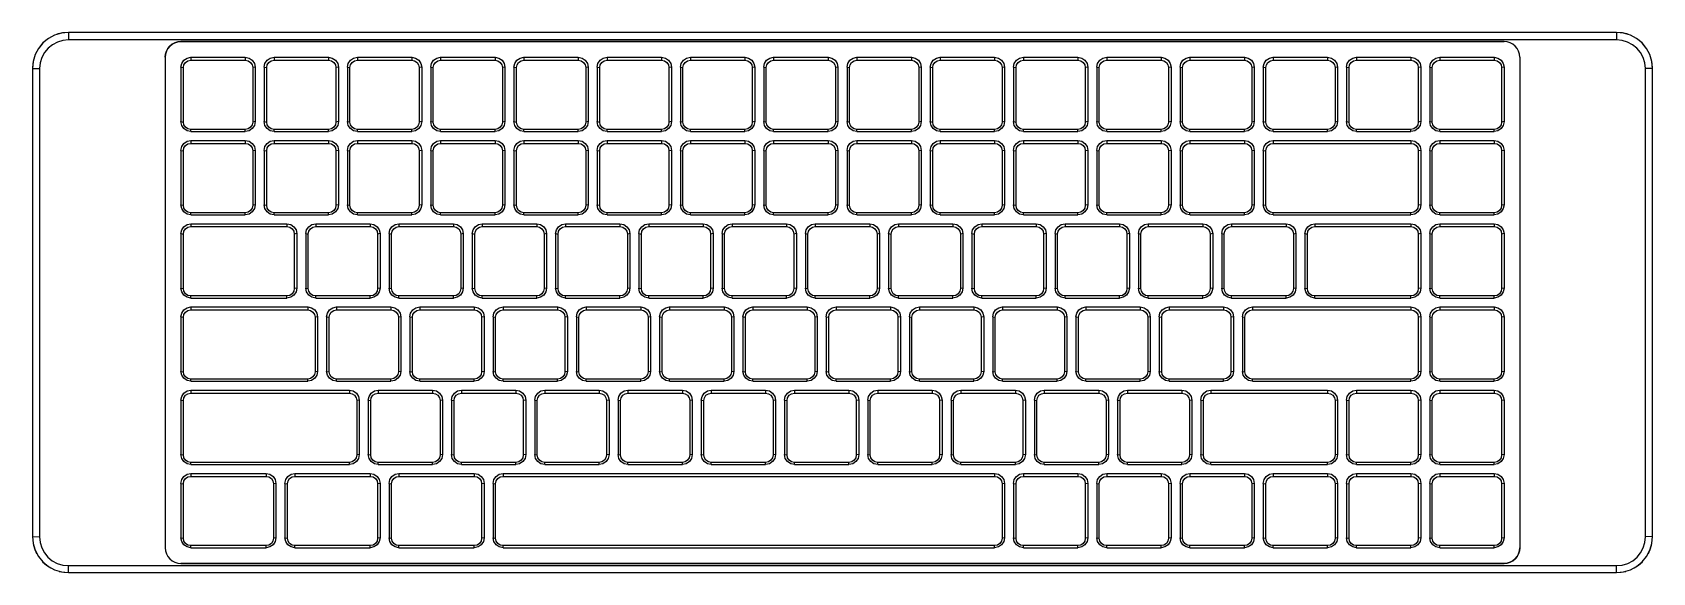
# Model space of a CAD drawing. Header units: millimetres. Extents: x -270 to 90, y -122 to -2.
import ezdxf

# ---------------------------------------------------------------- set-up
doc = ezdxf.new("R2010")
doc.units = ezdxf.units.MM
doc.layers.add('OUTLINE', color=7, linetype='Continuous')

msp = doc.modelspace()

# ---------------------------------------------------------------- linework, layer by layer
at = {"layer": 'OUTLINE'}
for points in [[(-262, -2), (-263.557, -2.153), (-265.054, -2.606), (-266.436, -3.342), (-267.648, -4.335), (-268.645, -5.545), (-269.387, -6.929), (-269.845, -8.433), (-270, -10)], [(-262, -2), (-263.557, -2.153), (-265.054, -2.606), (-266.436, -3.342), (-267.648, -4.335), (-268.645, -5.545), (-269.387, -6.929), (-269.845, -8.433), (-270, -10)], [(-266.781, -3.586), (-267.769, -4.457), (-268.6, -5.478)], [(-266.781, -3.586), (-267.769, -4.457), (-268.6, -5.478)], [(-262, -2), (-263.305, -2.107), (-264.575, -2.426)], [(-262, -2), (-263.305, -2.107), (-264.575, -2.426)], [(82, -2), (-262, -2)], [(-262, -2), (-262, -3.653)], [(84.575, -2.426), (83.305, -2.107), (82, -2)], [(90, -10), (89.845, -8.433), (89.387, -6.929), (88.645, -5.545), (87.648, -4.335), (86.436, -3.342), (85.054, -2.606), (83.557, -2.153), (82, -2)], [(82, -2), (82, -3.653)], [(88.6, -5.478), (87.769, -4.457), (86.781, -3.586)], [(-262, -3.653), (-263.243, -3.775), (-264.439, -4.136), (-265.544, -4.724), (-266.513, -5.516), (-267.311, -6.482), (-267.906, -7.587), (-268.274, -8.79), (-268.4, -10.053)], [(82, -3.653), (-262, -3.653)], [(-237, -4.032), (-237.683, -4.099), (-238.339, -4.298), (-238.944, -4.622), (-239.475, -5.057), (-239.91, -5.587), (-240.234, -6.192), (-240.433, -6.848), (-240.5, -7.53)], [(-240.5, -7.53), (-240.433, -6.848), (-240.234, -6.192), (-239.91, -5.587), (-239.475, -5.057), (-238.944, -4.622), (-238.339, -4.298), (-237.683, -4.099), (-237, -4.032)], [(57, -4.032), (-237, -4.032)], [(-237, -4.032), (57, -4.032)], [(60.5, -7.53), (60.433, -6.848), (60.234, -6.192), (59.91, -5.587), (59.475, -5.057), (58.944, -4.622), (58.339, -4.298), (57.683, -4.099), (57, -4.032)], [(60.5, -7.53), (60.433, -6.848), (60.234, -6.192), (59.91, -5.587), (59.475, -5.057), (58.944, -4.622), (58.339, -4.298), (57.683, -4.099), (57, -4.032)], [(88.4, -10.053), (88.274, -8.79), (87.906, -7.587), (87.311, -6.482), (86.513, -5.516), (85.544, -4.724), (84.439, -4.136), (83.243, -3.775), (82, -3.653)], [(-269.643, -7.637), (-269.91, -8.805), (-270, -10)], [(-269.643, -7.637), (-269.91, -8.805), (-270, -10)], [(-270, -10), (-270, -114)], [(-270, -10), (-268.4, -10.053)], [(-268.4, -10.053), (-268.4, -114.053)], [(-240.5, -7.53), (-240.5, -116.47)], [(-240.5, -7.53), (-240.5, -116.47)], [(-237, -9.729), (-236.833, -8.888), (-236.356, -8.174), (-235.642, -7.698), (-234.8, -7.53)], [(-237, -9.729), (-237, -21.822)], [(-237, -9.729), (-236.447, -9.816)], [(-236.447, -9.816), (-236.322, -9.186), (-235.965, -8.651), (-235.43, -8.295), (-234.8, -8.169)], [(-236.447, -21.909), (-236.447, -9.816)], [(-234.8, -7.53), (-222.7, -7.53)], [(-234.8, -7.53), (-234.8, -8.169)], [(-234.8, -8.169), (-222.7, -8.169)], [(-222.7, -7.53), (-221.858, -7.698), (-221.144, -8.174), (-220.667, -8.888), (-220.5, -9.729)], [(-222.7, -7.53), (-222.7, -8.169)], [(-222.7, -8.169), (-222.07, -8.295), (-221.535, -8.651), (-221.178, -9.186), (-221.053, -9.816)], [(-220.5, -9.729), (-221.053, -9.816)], [(-221.053, -9.816), (-221.053, -21.909)], [(-220.5, -9.729), (-220.5, -21.822)], [(-218.5, -9.729), (-218.333, -8.888), (-217.856, -8.174), (-217.142, -7.698), (-216.3, -7.53)], [(-218.5, -9.729), (-218.5, -21.822)], [(-218.5, -9.729), (-217.947, -9.816)], [(-217.947, -9.816), (-217.822, -9.186), (-217.465, -8.651), (-216.93, -8.295), (-216.3, -8.169)], [(-217.947, -21.909), (-217.947, -9.816)], [(-216.3, -7.53), (-204.2, -7.53)], [(-216.3, -7.53), (-216.3, -8.169)], [(-216.3, -8.169), (-204.2, -8.169)], [(-204.2, -7.53), (-203.358, -7.698), (-202.644, -8.174), (-202.167, -8.888), (-202, -9.729)], [(-204.2, -7.53), (-204.2, -8.169)], [(-204.2, -8.169), (-203.57, -8.295), (-203.035, -8.651), (-202.678, -9.186), (-202.553, -9.816)], [(-202, -9.729), (-202.553, -9.816)], [(-202.553, -9.816), (-202.553, -21.909)], [(-202, -9.729), (-202, -21.822)], [(-200, -9.729), (-199.833, -8.888), (-199.356, -8.174), (-198.642, -7.698), (-197.8, -7.53)], [(-200, -9.729), (-200, -21.822)], [(-200, -9.729), (-199.447, -9.816)], [(-199.447, -9.816), (-199.322, -9.186), (-198.965, -8.651), (-198.43, -8.295), (-197.8, -8.169)], [(-199.447, -21.909), (-199.447, -9.816)], [(-197.8, -7.53), (-185.7, -7.53)], [(-197.8, -7.53), (-197.8, -8.169)], [(-197.8, -8.169), (-185.7, -8.169)], [(-185.7, -7.53), (-184.858, -7.698), (-184.144, -8.174), (-183.667, -8.888), (-183.5, -9.729)], [(-185.7, -7.53), (-185.7, -8.169)], [(-185.7, -8.169), (-185.07, -8.295), (-184.535, -8.651), (-184.178, -9.186), (-184.053, -9.816)], [(-183.5, -9.729), (-184.053, -9.816)], [(-184.053, -9.816), (-184.053, -21.909)], [(-183.5, -9.729), (-183.5, -21.822)], [(-181.5, -9.729), (-181.333, -8.888), (-180.856, -8.174), (-180.142, -7.698), (-179.3, -7.53)], [(-181.5, -9.729), (-181.5, -21.822)], [(-181.5, -9.729), (-180.947, -9.816)], [(-180.947, -9.816), (-180.822, -9.186), (-180.465, -8.651), (-179.93, -8.295), (-179.3, -8.169)], [(-180.947, -21.909), (-180.947, -9.816)], [(-179.3, -7.53), (-167.2, -7.53)], [(-179.3, -7.53), (-179.3, -8.169)], [(-179.3, -8.169), (-167.2, -8.169)], [(-167.2, -7.53), (-166.358, -7.698), (-165.644, -8.174), (-165.167, -8.888), (-165, -9.729)], [(-167.2, -7.53), (-167.2, -8.169)], [(-167.2, -8.169), (-166.57, -8.295), (-166.035, -8.651), (-165.678, -9.186), (-165.553, -9.816)], [(-165, -9.729), (-165.553, -9.816)], [(-165.553, -9.816), (-165.553, -21.909)], [(-165, -9.729), (-165, -21.822)], [(-163, -9.729), (-162.833, -8.888), (-162.356, -8.174), (-161.642, -7.698), (-160.8, -7.53)], [(-163, -9.729), (-163, -21.822)], [(-163, -9.729), (-162.447, -9.816)], [(-162.447, -9.816), (-162.322, -9.186), (-161.965, -8.651), (-161.43, -8.295), (-160.8, -8.169)], [(-162.447, -21.909), (-162.447, -9.816)], [(-160.8, -7.53), (-148.7, -7.53)], [(-160.8, -7.53), (-160.8, -8.169)], [(-160.8, -8.169), (-148.7, -8.169)], [(-148.7, -7.53), (-147.858, -7.698), (-147.144, -8.174), (-146.667, -8.888), (-146.5, -9.729)], [(-148.7, -7.53), (-148.7, -8.169)], [(-148.7, -8.169), (-148.07, -8.295), (-147.535, -8.651), (-147.178, -9.186), (-147.053, -9.816)], [(-146.5, -9.729), (-147.053, -9.816)], [(-147.053, -9.816), (-147.053, -21.909)], [(-146.5, -9.729), (-146.5, -21.822)], [(-144.5, -9.729), (-144.333, -8.888), (-143.856, -8.174), (-143.142, -7.698), (-142.3, -7.53)], [(-144.5, -9.729), (-144.5, -21.822)], [(-144.5, -9.729), (-143.947, -9.816)], [(-143.947, -9.816), (-143.822, -9.186), (-143.465, -8.651), (-142.93, -8.295), (-142.3, -8.169)], [(-143.947, -21.909), (-143.947, -9.816)], [(-142.3, -7.53), (-130.2, -7.53)], [(-142.3, -7.53), (-142.3, -8.169)], [(-142.3, -8.169), (-130.2, -8.169)], [(-130.2, -7.53), (-129.358, -7.698), (-128.644, -8.174), (-128.167, -8.888), (-128, -9.729)], [(-130.2, -7.53), (-130.2, -8.169)], [(-130.2, -8.169), (-129.57, -8.295), (-129.035, -8.651), (-128.678, -9.186), (-128.553, -9.816)], [(-128, -9.729), (-128.553, -9.816)], [(-128.553, -9.816), (-128.553, -21.909)], [(-128, -9.729), (-128, -21.822)], [(-126, -9.729), (-125.833, -8.888), (-125.356, -8.174), (-124.642, -7.698), (-123.8, -7.53)], [(-126, -9.729), (-126, -21.822)], [(-126, -9.729), (-125.447, -9.816)], [(-125.447, -9.816), (-125.322, -9.186), (-124.965, -8.651), (-124.43, -8.295), (-123.8, -8.169)], [(-125.447, -21.909), (-125.447, -9.816)], [(-123.8, -7.53), (-111.7, -7.53)], [(-123.8, -7.53), (-123.8, -8.169)], [(-123.8, -8.169), (-111.7, -8.169)], [(-111.7, -7.53), (-110.858, -7.698), (-110.144, -8.174), (-109.667, -8.888), (-109.5, -9.729)], [(-111.7, -7.53), (-111.7, -8.169)], [(-111.7, -8.169), (-111.07, -8.295), (-110.535, -8.651), (-110.178, -9.186), (-110.053, -9.816)], [(-109.5, -9.729), (-110.053, -9.816)], [(-110.053, -9.816), (-110.053, -21.909)], [(-109.5, -9.729), (-109.5, -21.822)], [(-107.5, -9.729), (-107.333, -8.888), (-106.856, -8.174), (-106.142, -7.698), (-105.3, -7.53)], [(-107.5, -9.729), (-107.5, -21.822)], [(-107.5, -9.729), (-106.947, -9.816)], [(-106.947, -9.816), (-106.822, -9.186), (-106.465, -8.651), (-105.93, -8.295), (-105.3, -8.169)], [(-106.947, -21.909), (-106.947, -9.816)], [(-105.3, -7.53), (-93.2, -7.53)], [(-105.3, -7.53), (-105.3, -8.169)], [(-105.3, -8.169), (-93.2, -8.169)], [(-93.2, -7.53), (-92.358, -7.698), (-91.644, -8.174), (-91.167, -8.888), (-91, -9.729)], [(-93.2, -7.53), (-93.2, -8.169)], [(-93.2, -8.169), (-92.57, -8.295), (-92.035, -8.651), (-91.678, -9.186), (-91.553, -9.816)], [(-91, -9.729), (-91.553, -9.816)], [(-91.553, -9.816), (-91.553, -21.909)], [(-91, -9.729), (-91, -21.822)], [(-89, -9.729), (-88.833, -8.888), (-88.356, -8.174), (-87.642, -7.698), (-86.8, -7.53)], [(-89, -9.729), (-89, -21.822)], [(-89, -9.729), (-88.447, -9.816)], [(-88.447, -9.816), (-88.322, -9.186), (-87.965, -8.651), (-87.43, -8.295), (-86.8, -8.169)], [(-88.447, -21.909), (-88.447, -9.816)], [(-86.8, -7.53), (-74.7, -7.53)], [(-86.8, -7.53), (-86.8, -8.169)], [(-86.8, -8.169), (-74.7, -8.169)], [(-74.7, -7.53), (-73.858, -7.698), (-73.144, -8.174), (-72.667, -8.888), (-72.5, -9.729)], [(-74.7, -7.53), (-74.7, -8.169)], [(-74.7, -8.169), (-74.07, -8.295), (-73.535, -8.651), (-73.178, -9.186), (-73.053, -9.816)], [(-72.5, -9.729), (-73.053, -9.816)], [(-73.053, -9.816), (-73.053, -21.909)], [(-72.5, -9.729), (-72.5, -21.822)], [(-70.5, -9.729), (-70.333, -8.888), (-69.856, -8.174), (-69.142, -7.698), (-68.3, -7.53)], [(-70.5, -9.729), (-70.5, -21.822)], [(-70.5, -9.729), (-69.947, -9.816)], [(-69.947, -9.816), (-69.822, -9.186), (-69.465, -8.651), (-68.93, -8.295), (-68.3, -8.169)], [(-69.947, -21.909), (-69.947, -9.816)], [(-68.3, -7.53), (-56.2, -7.53)], [(-68.3, -7.53), (-68.3, -8.169)], [(-68.3, -8.169), (-56.2, -8.169)], [(-56.2, -7.53), (-55.358, -7.698), (-54.644, -8.174), (-54.167, -8.888), (-54, -9.729)], [(-56.2, -7.53), (-56.2, -8.169)], [(-56.2, -8.169), (-55.57, -8.295), (-55.035, -8.651), (-54.678, -9.186), (-54.553, -9.816)], [(-54, -9.729), (-54.553, -9.816)], [(-54.553, -9.816), (-54.553, -21.909)], [(-54, -9.729), (-54, -21.822)], [(-52, -9.729), (-51.833, -8.888), (-51.356, -8.174), (-50.642, -7.698), (-49.8, -7.53)], [(-52, -9.729), (-52, -21.822)], [(-52, -9.729), (-51.447, -9.816)], [(-51.447, -9.816), (-51.322, -9.186), (-50.965, -8.651), (-50.43, -8.295), (-49.8, -8.169)], [(-51.447, -21.909), (-51.447, -9.816)], [(-49.8, -7.53), (-37.7, -7.53)], [(-49.8, -7.53), (-49.8, -8.169)], [(-49.8, -8.169), (-37.7, -8.169)], [(-37.7, -7.53), (-36.858, -7.698), (-36.144, -8.174), (-35.667, -8.888), (-35.5, -9.729)], [(-37.7, -7.53), (-37.7, -8.169)], [(-37.7, -8.169), (-37.07, -8.295), (-36.535, -8.651), (-36.178, -9.186), (-36.053, -9.816)], [(-35.5, -9.729), (-36.053, -9.816)], [(-36.053, -9.816), (-36.053, -21.909)], [(-35.5, -9.729), (-35.5, -21.822)], [(-33.5, -9.729), (-33.333, -8.888), (-32.856, -8.174), (-32.142, -7.698), (-31.3, -7.53)], [(-33.5, -9.729), (-33.5, -21.822)], [(-33.5, -9.729), (-32.947, -9.816)], [(-32.947, -9.816), (-32.822, -9.186), (-32.465, -8.651), (-31.93, -8.295), (-31.3, -8.169)], [(-32.947, -21.909), (-32.947, -9.816)], [(-31.3, -7.53), (-19.2, -7.53)], [(-31.3, -7.53), (-31.3, -8.169)], [(-31.3, -8.169), (-19.2, -8.169)], [(-19.2, -7.53), (-18.358, -7.698), (-17.644, -8.174), (-17.167, -8.888), (-17, -9.729)], [(-19.2, -7.53), (-19.2, -8.169)], [(-19.2, -8.169), (-18.57, -8.295), (-18.035, -8.651), (-17.678, -9.186), (-17.553, -9.816)], [(-17, -9.729), (-17.553, -9.816)], [(-17.553, -9.816), (-17.553, -21.909)], [(-17, -9.729), (-17, -21.822)], [(-15, -9.729), (-14.833, -8.888), (-14.356, -8.174), (-13.642, -7.698), (-12.8, -7.53)], [(-15, -9.729), (-15, -21.822)], [(-15, -9.729), (-14.447, -9.816)], [(-14.447, -9.816), (-14.322, -9.186), (-13.965, -8.651), (-13.43, -8.295), (-12.8, -8.169)], [(-14.447, -21.909), (-14.447, -9.816)], [(-12.8, -7.53), (-0.7, -7.53)], [(-12.8, -7.53), (-12.8, -8.169)], [(-12.8, -8.169), (-0.7, -8.169)], [(-0.7, -7.53), (0.142, -7.698), (0.856, -8.174), (1.333, -8.888), (1.5, -9.729)], [(-0.7, -7.53), (-0.7, -8.169)], [(-0.7, -8.169), (-0.07, -8.295), (0.465, -8.651), (0.822, -9.186), (0.947, -9.816)], [(1.5, -9.729), (0.947, -9.816)], [(0.947, -9.816), (0.947, -21.909)], [(1.5, -9.729), (1.5, -21.822)], [(3.5, -9.729), (3.667, -8.888), (4.144, -8.174), (4.858, -7.698), (5.7, -7.53)], [(3.5, -9.729), (3.5, -21.822)], [(3.5, -9.729), (4.053, -9.816)], [(4.053, -9.816), (4.178, -9.186), (4.535, -8.651), (5.07, -8.295), (5.7, -8.169)], [(4.053, -21.909), (4.053, -9.816)], [(5.7, -7.53), (17.8, -7.53)], [(5.7, -7.53), (5.7, -8.169)], [(5.7, -8.169), (17.8, -8.169)], [(17.8, -7.53), (18.642, -7.698), (19.356, -8.174), (19.833, -8.888), (20, -9.729)], [(17.8, -7.53), (17.8, -8.169)], [(17.8, -8.169), (18.43, -8.295), (18.965, -8.651), (19.322, -9.186), (19.447, -9.816)], [(20, -9.729), (19.447, -9.816)], [(19.447, -9.816), (19.447, -21.909)], [(20, -9.729), (20, -21.822)], [(22, -9.729), (22.167, -8.888), (22.644, -8.174), (23.358, -7.698), (24.2, -7.53)], [(22, -9.729), (22, -21.822)], [(22, -9.729), (22.553, -9.816)], [(22.553, -9.816), (22.678, -9.186), (23.035, -8.651), (23.57, -8.295), (24.2, -8.169)], [(22.553, -21.909), (22.553, -9.816)], [(24.2, -7.53), (36.3, -7.53)], [(24.2, -7.53), (24.2, -8.169)], [(24.2, -8.169), (36.3, -8.169)], [(36.3, -7.53), (37.142, -7.698), (37.856, -8.174), (38.333, -8.888), (38.5, -9.729)], [(36.3, -7.53), (36.3, -8.169)], [(36.3, -8.169), (36.93, -8.295), (37.465, -8.651), (37.822, -9.186), (37.947, -9.816)], [(38.5, -9.729), (37.947, -9.816)], [(37.947, -9.816), (37.947, -21.909)], [(38.5, -9.729), (38.5, -21.822)], [(40.5, -9.729), (40.667, -8.888), (41.144, -8.174), (41.858, -7.698), (42.7, -7.53)], [(40.5, -9.729), (40.5, -21.822)], [(40.5, -9.729), (41.053, -9.816)], [(41.053, -9.816), (41.178, -9.186), (41.535, -8.651), (42.07, -8.295), (42.7, -8.169)], [(41.053, -21.909), (41.053, -9.816)], [(42.7, -7.53), (54.8, -7.53)], [(42.7, -7.53), (42.7, -8.169)], [(42.7, -8.169), (54.8, -8.169)], [(54.8, -7.53), (55.642, -7.698), (56.356, -8.174), (56.833, -8.888), (57, -9.729)], [(54.8, -7.53), (54.8, -8.169)], [(54.8, -8.169), (55.43, -8.295), (55.965, -8.651), (56.322, -9.186), (56.447, -9.816)], [(57, -9.729), (56.447, -9.816)], [(56.447, -9.816), (56.447, -21.909)], [(57, -9.729), (57, -21.822)], [(60.5, -7.53), (60.5, -116.47)], [(60.5, -7.53), (60.5, -116.47)], [(90, -10), (88.4, -10.053)], [(88.4, -114.053), (88.4, -10.053)], [(90, -10), (89.91, -8.805), (89.643, -7.637)], [(90, -114), (90, -10)], [(-234.8, -24.021), (-235.642, -23.854), (-236.356, -23.377), (-236.833, -22.664), (-237, -21.822)], [(-237, -21.822), (-236.447, -21.909)], [(-234.8, -23.555), (-235.43, -23.43), (-235.965, -23.073), (-236.322, -22.539), (-236.447, -21.909)], [(-222.7, -23.555), (-234.8, -23.555)], [(-234.8, -24.021), (-234.8, -23.555)], [(-234.8, -24.021), (-222.7, -24.021)], [(-220.5, -21.822), (-220.667, -22.664), (-221.144, -23.377), (-221.858, -23.854), (-222.7, -24.021)], [(-221.053, -21.909), (-221.178, -22.539), (-221.535, -23.073), (-222.07, -23.43), (-222.7, -23.555)], [(-222.7, -24.021), (-222.7, -23.555)], [(-220.5, -21.822), (-221.053, -21.909)], [(-216.3, -24.021), (-217.142, -23.854), (-217.856, -23.377), (-218.333, -22.664), (-218.5, -21.822)], [(-218.5, -21.822), (-217.947, -21.909)], [(-216.3, -23.555), (-216.93, -23.43), (-217.465, -23.073), (-217.822, -22.539), (-217.947, -21.909)], [(-204.2, -23.555), (-216.3, -23.555)], [(-216.3, -24.021), (-216.3, -23.555)], [(-216.3, -24.021), (-204.2, -24.021)], [(-202, -21.822), (-202.167, -22.664), (-202.644, -23.377), (-203.358, -23.854), (-204.2, -24.021)], [(-202.553, -21.909), (-202.678, -22.539), (-203.035, -23.073), (-203.57, -23.43), (-204.2, -23.555)], [(-204.2, -24.021), (-204.2, -23.555)], [(-202, -21.822), (-202.553, -21.909)], [(-197.8, -24.021), (-198.642, -23.854), (-199.356, -23.377), (-199.833, -22.664), (-200, -21.822)], [(-200, -21.822), (-199.447, -21.909)], [(-197.8, -23.555), (-198.43, -23.43), (-198.965, -23.073), (-199.322, -22.539), (-199.447, -21.909)], [(-185.7, -23.555), (-197.8, -23.555)], [(-197.8, -24.021), (-197.8, -23.555)], [(-197.8, -24.021), (-185.7, -24.021)], [(-183.5, -21.822), (-183.667, -22.664), (-184.144, -23.377), (-184.858, -23.854), (-185.7, -24.021)], [(-184.053, -21.909), (-184.178, -22.539), (-184.535, -23.073), (-185.07, -23.43), (-185.7, -23.555)], [(-185.7, -24.021), (-185.7, -23.555)], [(-183.5, -21.822), (-184.053, -21.909)], [(-179.3, -24.021), (-180.142, -23.854), (-180.856, -23.377), (-181.333, -22.664), (-181.5, -21.822)], [(-181.5, -21.822), (-180.947, -21.909)], [(-179.3, -23.555), (-179.93, -23.43), (-180.465, -23.073), (-180.822, -22.539), (-180.947, -21.909)], [(-167.2, -23.555), (-179.3, -23.555)], [(-179.3, -24.021), (-179.3, -23.555)], [(-179.3, -24.021), (-167.2, -24.021)], [(-165, -21.822), (-165.167, -22.664), (-165.644, -23.377), (-166.358, -23.854), (-167.2, -24.021)], [(-165.553, -21.909), (-165.678, -22.539), (-166.035, -23.073), (-166.57, -23.43), (-167.2, -23.555)], [(-167.2, -24.021), (-167.2, -23.555)], [(-165, -21.822), (-165.553, -21.909)], [(-160.8, -24.021), (-161.642, -23.854), (-162.356, -23.377), (-162.833, -22.664), (-163, -21.822)], [(-163, -21.822), (-162.447, -21.909)], [(-160.8, -23.555), (-161.43, -23.43), (-161.965, -23.073), (-162.322, -22.539), (-162.447, -21.909)], [(-148.7, -23.555), (-160.8, -23.555)], [(-160.8, -24.021), (-160.8, -23.555)], [(-160.8, -24.021), (-148.7, -24.021)], [(-146.5, -21.822), (-146.667, -22.664), (-147.144, -23.377), (-147.858, -23.854), (-148.7, -24.021)], [(-147.053, -21.909), (-147.178, -22.539), (-147.535, -23.073), (-148.07, -23.43), (-148.7, -23.555)], [(-148.7, -24.021), (-148.7, -23.555)], [(-146.5, -21.822), (-147.053, -21.909)], [(-142.3, -24.021), (-143.142, -23.854), (-143.856, -23.377), (-144.333, -22.664), (-144.5, -21.822)], [(-144.5, -21.822), (-143.947, -21.909)], [(-142.3, -23.555), (-142.93, -23.43), (-143.465, -23.073), (-143.822, -22.539), (-143.947, -21.909)], [(-130.2, -23.555), (-142.3, -23.555)], [(-142.3, -24.021), (-142.3, -23.555)], [(-142.3, -24.021), (-130.2, -24.021)], [(-128, -21.822), (-128.167, -22.664), (-128.644, -23.377), (-129.358, -23.854), (-130.2, -24.021)], [(-128.553, -21.909), (-128.678, -22.539), (-129.035, -23.073), (-129.57, -23.43), (-130.2, -23.555)], [(-130.2, -24.021), (-130.2, -23.555)], [(-128, -21.822), (-128.553, -21.909)], [(-123.8, -24.021), (-124.642, -23.854), (-125.356, -23.377), (-125.833, -22.664), (-126, -21.822)], [(-126, -21.822), (-125.447, -21.909)], [(-123.8, -23.555), (-124.43, -23.43), (-124.965, -23.073), (-125.322, -22.539), (-125.447, -21.909)], [(-111.7, -23.555), (-123.8, -23.555)], [(-123.8, -24.021), (-123.8, -23.555)], [(-123.8, -24.021), (-111.7, -24.021)], [(-109.5, -21.822), (-109.667, -22.664), (-110.144, -23.377), (-110.858, -23.854), (-111.7, -24.021)], [(-110.053, -21.909), (-110.178, -22.539), (-110.535, -23.073), (-111.07, -23.43), (-111.7, -23.555)], [(-111.7, -24.021), (-111.7, -23.555)], [(-109.5, -21.822), (-110.053, -21.909)], [(-105.3, -24.021), (-106.142, -23.854), (-106.856, -23.377), (-107.333, -22.664), (-107.5, -21.822)], [(-107.5, -21.822), (-106.947, -21.909)], [(-105.3, -23.555), (-105.93, -23.43), (-106.465, -23.073), (-106.822, -22.539), (-106.947, -21.909)], [(-93.2, -23.555), (-105.3, -23.555)], [(-105.3, -24.021), (-105.3, -23.555)], [(-105.3, -24.021), (-93.2, -24.021)], [(-91, -21.822), (-91.167, -22.664), (-91.644, -23.377), (-92.358, -23.854), (-93.2, -24.021)], [(-91.553, -21.909), (-91.678, -22.539), (-92.035, -23.073), (-92.57, -23.43), (-93.2, -23.555)], [(-93.2, -24.021), (-93.2, -23.555)], [(-91, -21.822), (-91.553, -21.909)], [(-86.8, -24.021), (-87.642, -23.854), (-88.356, -23.377), (-88.833, -22.664), (-89, -21.822)], [(-89, -21.822), (-88.447, -21.909)], [(-86.8, -23.555), (-87.43, -23.43), (-87.965, -23.073), (-88.322, -22.539), (-88.447, -21.909)], [(-74.7, -23.555), (-86.8, -23.555)], [(-86.8, -24.021), (-86.8, -23.555)], [(-86.8, -24.021), (-74.7, -24.021)], [(-72.5, -21.822), (-72.667, -22.664), (-73.144, -23.377), (-73.858, -23.854), (-74.7, -24.021)], [(-73.053, -21.909), (-73.178, -22.539), (-73.535, -23.073), (-74.07, -23.43), (-74.7, -23.555)], [(-74.7, -24.021), (-74.7, -23.555)], [(-72.5, -21.822), (-73.053, -21.909)], [(-68.3, -24.021), (-69.142, -23.854), (-69.856, -23.377), (-70.333, -22.664), (-70.5, -21.822)], [(-70.5, -21.822), (-69.947, -21.909)], [(-68.3, -23.555), (-68.93, -23.43), (-69.465, -23.073), (-69.822, -22.539), (-69.947, -21.909)], [(-56.2, -23.555), (-68.3, -23.555)], [(-68.3, -24.021), (-68.3, -23.555)], [(-68.3, -24.021), (-56.2, -24.021)], [(-54, -21.822), (-54.167, -22.664), (-54.644, -23.377), (-55.358, -23.854), (-56.2, -24.021)], [(-54.553, -21.909), (-54.678, -22.539), (-55.035, -23.073), (-55.57, -23.43), (-56.2, -23.555)], [(-56.2, -24.021), (-56.2, -23.555)], [(-54, -21.822), (-54.553, -21.909)], [(-49.8, -24.021), (-50.642, -23.854), (-51.356, -23.377), (-51.833, -22.664), (-52, -21.822)], [(-52, -21.822), (-51.447, -21.909)], [(-49.8, -23.555), (-50.43, -23.43), (-50.965, -23.073), (-51.322, -22.539), (-51.447, -21.909)], [(-37.7, -23.555), (-49.8, -23.555)], [(-49.8, -24.021), (-49.8, -23.555)], [(-49.8, -24.021), (-37.7, -24.021)], [(-35.5, -21.822), (-35.667, -22.664), (-36.144, -23.377), (-36.858, -23.854), (-37.7, -24.021)], [(-36.053, -21.909), (-36.178, -22.539), (-36.535, -23.073), (-37.07, -23.43), (-37.7, -23.555)], [(-37.7, -24.021), (-37.7, -23.555)], [(-35.5, -21.822), (-36.053, -21.909)], [(-31.3, -24.021), (-32.142, -23.854), (-32.856, -23.377), (-33.333, -22.664), (-33.5, -21.822)], [(-33.5, -21.822), (-32.947, -21.909)], [(-31.3, -23.555), (-31.93, -23.43), (-32.465, -23.073), (-32.822, -22.539), (-32.947, -21.909)], [(-19.2, -23.555), (-31.3, -23.555)], [(-31.3, -24.021), (-31.3, -23.555)], [(-31.3, -24.021), (-19.2, -24.021)], [(-17, -21.822), (-17.167, -22.664), (-17.644, -23.377), (-18.358, -23.854), (-19.2, -24.021)], [(-17.553, -21.909), (-17.678, -22.539), (-18.035, -23.073), (-18.57, -23.43), (-19.2, -23.555)], [(-19.2, -24.021), (-19.2, -23.555)], [(-17, -21.822), (-17.553, -21.909)], [(-12.8, -24.021), (-13.642, -23.854), (-14.356, -23.377), (-14.833, -22.664), (-15, -21.822)], [(-15, -21.822), (-14.447, -21.909)], [(-12.8, -23.555), (-13.43, -23.43), (-13.965, -23.073), (-14.322, -22.539), (-14.447, -21.909)], [(-0.7, -23.555), (-12.8, -23.555)], [(-12.8, -24.021), (-12.8, -23.555)], [(-12.8, -24.021), (-0.7, -24.021)], [(1.5, -21.822), (1.333, -22.664), (0.856, -23.377), (0.142, -23.854), (-0.7, -24.021)], [(0.947, -21.909), (0.822, -22.539), (0.465, -23.073), (-0.07, -23.43), (-0.7, -23.555)], [(-0.7, -24.021), (-0.7, -23.555)], [(1.5, -21.822), (0.947, -21.909)], [(5.7, -24.021), (4.858, -23.854), (4.144, -23.377), (3.667, -22.664), (3.5, -21.822)], [(3.5, -21.822), (4.053, -21.909)], [(5.7, -23.555), (5.07, -23.43), (4.535, -23.073), (4.178, -22.539), (4.053, -21.909)], [(17.8, -23.555), (5.7, -23.555)], [(5.7, -24.021), (5.7, -23.555)], [(5.7, -24.021), (17.8, -24.021)], [(20, -21.822), (19.833, -22.664), (19.356, -23.377), (18.642, -23.854), (17.8, -24.021)], [(19.447, -21.909), (19.322, -22.539), (18.965, -23.073), (18.43, -23.43), (17.8, -23.555)], [(17.8, -24.021), (17.8, -23.555)], [(20, -21.822), (19.447, -21.909)], [(24.2, -24.021), (23.358, -23.854), (22.644, -23.377), (22.167, -22.664), (22, -21.822)], [(22, -21.822), (22.553, -21.909)], [(24.2, -23.555), (23.57, -23.43), (23.035, -23.073), (22.678, -22.539), (22.553, -21.909)], [(36.3, -23.555), (24.2, -23.555)], [(24.2, -24.021), (24.2, -23.555)], [(24.2, -24.021), (36.3, -24.021)], [(38.5, -21.822), (38.333, -22.664), (37.856, -23.377), (37.142, -23.854), (36.3, -24.021)], [(37.947, -21.909), (37.822, -22.539), (37.465, -23.073), (36.93, -23.43), (36.3, -23.555)], [(36.3, -24.021), (36.3, -23.555)], [(38.5, -21.822), (37.947, -21.909)], [(42.7, -24.021), (41.858, -23.854), (41.144, -23.377), (40.667, -22.664), (40.5, -21.822)], [(40.5, -21.822), (41.053, -21.909)], [(42.7, -23.555), (42.07, -23.43), (41.535, -23.073), (41.178, -22.539), (41.053, -21.909)], [(54.8, -23.555), (42.7, -23.555)], [(42.7, -24.021), (42.7, -23.555)], [(42.7, -24.021), (54.8, -24.021)], [(57, -21.822), (56.833, -22.664), (56.356, -23.377), (55.642, -23.854), (54.8, -24.021)], [(56.447, -21.909), (56.322, -22.539), (55.965, -23.073), (55.43, -23.43), (54.8, -23.555)], [(54.8, -24.021), (54.8, -23.555)], [(57, -21.822), (56.447, -21.909)], [(-237, -28.219), (-236.833, -27.377), (-236.356, -26.664), (-235.642, -26.187), (-234.8, -26.02)], [(-237, -28.219), (-237, -40.312)], [(-237, -28.219), (-236.447, -28.305)], [(-236.447, -28.305), (-236.322, -27.675), (-235.965, -27.141), (-235.43, -26.784), (-234.8, -26.659)], [(-236.447, -40.399), (-236.447, -28.305)], [(-234.8, -26.02), (-222.7, -26.02)], [(-234.8, -26.02), (-234.8, -26.659)], [(-234.8, -26.659), (-222.7, -26.659)], [(-222.7, -26.02), (-221.858, -26.187), (-221.144, -26.664), (-220.667, -27.377), (-220.5, -28.219)], [(-222.7, -26.02), (-222.7, -26.659)], [(-222.7, -26.659), (-222.07, -26.784), (-221.535, -27.141), (-221.178, -27.675), (-221.053, -28.305)], [(-220.5, -28.219), (-221.053, -28.305)], [(-221.053, -28.305), (-221.053, -40.399)], [(-220.5, -28.219), (-220.5, -40.312)], [(-218.5, -28.219), (-218.333, -27.377), (-217.856, -26.664), (-217.142, -26.187), (-216.3, -26.02)], [(-218.5, -28.219), (-218.5, -40.312)], [(-218.5, -28.219), (-217.947, -28.305)], [(-217.947, -28.305), (-217.822, -27.675), (-217.465, -27.141), (-216.93, -26.784), (-216.3, -26.659)], [(-217.947, -40.399), (-217.947, -28.305)], [(-216.3, -26.02), (-204.2, -26.02)], [(-216.3, -26.02), (-216.3, -26.659)], [(-216.3, -26.659), (-204.2, -26.659)], [(-204.2, -26.02), (-203.358, -26.187), (-202.644, -26.664), (-202.167, -27.377), (-202, -28.219)], [(-204.2, -26.02), (-204.2, -26.659)], [(-204.2, -26.659), (-203.57, -26.784), (-203.035, -27.141), (-202.678, -27.675), (-202.553, -28.305)], [(-202, -28.219), (-202.553, -28.305)], [(-202.553, -28.305), (-202.553, -40.399)], [(-202, -28.219), (-202, -40.312)], [(-200, -28.219), (-199.833, -27.377), (-199.356, -26.664), (-198.642, -26.187), (-197.8, -26.02)], [(-200, -28.219), (-200, -40.312)], [(-200, -28.219), (-199.447, -28.305)], [(-199.447, -28.305), (-199.322, -27.675), (-198.965, -27.141), (-198.43, -26.784), (-197.8, -26.659)], [(-199.447, -40.399), (-199.447, -28.305)], [(-197.8, -26.02), (-185.7, -26.02)], [(-197.8, -26.02), (-197.8, -26.659)], [(-197.8, -26.659), (-185.7, -26.659)], [(-185.7, -26.02), (-184.858, -26.187), (-184.144, -26.664), (-183.667, -27.377), (-183.5, -28.219)], [(-185.7, -26.02), (-185.7, -26.659)], [(-185.7, -26.659), (-185.07, -26.784), (-184.535, -27.141), (-184.178, -27.675), (-184.053, -28.305)], [(-183.5, -28.219), (-184.053, -28.305)], [(-184.053, -28.305), (-184.053, -40.399)], [(-183.5, -28.219), (-183.5, -40.312)], [(-181.5, -28.219), (-181.333, -27.377), (-180.856, -26.664), (-180.142, -26.187), (-179.3, -26.02)], [(-181.5, -28.219), (-181.5, -40.312)], [(-181.5, -28.219), (-180.947, -28.305)], [(-180.947, -28.305), (-180.822, -27.675), (-180.465, -27.141), (-179.93, -26.784), (-179.3, -26.659)], [(-180.947, -40.399), (-180.947, -28.305)], [(-179.3, -26.02), (-167.2, -26.02)], [(-179.3, -26.02), (-179.3, -26.659)], [(-179.3, -26.659), (-167.2, -26.659)], [(-167.2, -26.02), (-166.358, -26.187), (-165.644, -26.664), (-165.167, -27.377), (-165, -28.219)], [(-167.2, -26.02), (-167.2, -26.659)], [(-167.2, -26.659), (-166.57, -26.784), (-166.035, -27.141), (-165.678, -27.675), (-165.553, -28.305)], [(-165, -28.219), (-165.553, -28.305)], [(-165.553, -28.305), (-165.553, -40.399)], [(-165, -28.219), (-165, -40.312)], [(-163, -28.219), (-162.833, -27.377), (-162.356, -26.664), (-161.642, -26.187), (-160.8, -26.02)], [(-163, -28.219), (-163, -40.312)], [(-163, -28.219), (-162.447, -28.305)], [(-162.447, -28.305), (-162.322, -27.675), (-161.965, -27.141), (-161.43, -26.784), (-160.8, -26.659)], [(-162.447, -40.399), (-162.447, -28.305)], [(-160.8, -26.02), (-148.7, -26.02)], [(-160.8, -26.02), (-160.8, -26.659)], [(-160.8, -26.659), (-148.7, -26.659)], [(-148.7, -26.02), (-147.858, -26.187), (-147.144, -26.664), (-146.667, -27.377), (-146.5, -28.219)], [(-148.7, -26.02), (-148.7, -26.659)], [(-148.7, -26.659), (-148.07, -26.784), (-147.535, -27.141), (-147.178, -27.675), (-147.053, -28.305)], [(-146.5, -28.219), (-147.053, -28.305)], [(-147.053, -28.305), (-147.053, -40.399)], [(-146.5, -28.219), (-146.5, -40.312)], [(-144.5, -28.219), (-144.333, -27.377), (-143.856, -26.664), (-143.142, -26.187), (-142.3, -26.02)], [(-144.5, -28.219), (-144.5, -40.312)], [(-144.5, -28.219), (-143.947, -28.305)], [(-143.947, -28.305), (-143.822, -27.675), (-143.465, -27.141), (-142.93, -26.784), (-142.3, -26.659)], [(-143.947, -40.399), (-143.947, -28.305)], [(-142.3, -26.02), (-130.2, -26.02)], [(-142.3, -26.02), (-142.3, -26.659)], [(-142.3, -26.659), (-130.2, -26.659)], [(-130.2, -26.02), (-129.358, -26.187), (-128.644, -26.664), (-128.167, -27.377), (-128, -28.219)], [(-130.2, -26.02), (-130.2, -26.659)], [(-130.2, -26.659), (-129.57, -26.784), (-129.035, -27.141), (-128.678, -27.675), (-128.553, -28.305)], [(-128, -28.219), (-128.553, -28.305)], [(-128.553, -28.305), (-128.553, -40.399)], [(-128, -28.219), (-128, -40.312)], [(-126, -28.219), (-125.833, -27.377), (-125.356, -26.664), (-124.642, -26.187), (-123.8, -26.02)], [(-126, -28.219), (-126, -40.312)], [(-126, -28.219), (-125.447, -28.305)], [(-125.447, -28.305), (-125.322, -27.675), (-124.965, -27.141), (-124.43, -26.784), (-123.8, -26.659)], [(-125.447, -40.399), (-125.447, -28.305)], [(-123.8, -26.02), (-111.7, -26.02)], [(-123.8, -26.02), (-123.8, -26.659)], [(-123.8, -26.659), (-111.7, -26.659)], [(-111.7, -26.02), (-110.858, -26.187), (-110.144, -26.664), (-109.667, -27.377), (-109.5, -28.219)], [(-111.7, -26.02), (-111.7, -26.659)], [(-111.7, -26.659), (-111.07, -26.784), (-110.535, -27.141), (-110.178, -27.675), (-110.053, -28.305)], [(-109.5, -28.219), (-110.053, -28.305)], [(-110.053, -28.305), (-110.053, -40.399)], [(-109.5, -28.219), (-109.5, -40.312)], [(-107.5, -28.219), (-107.333, -27.377), (-106.856, -26.664), (-106.142, -26.187), (-105.3, -26.02)], [(-107.5, -28.219), (-107.5, -40.312)], [(-107.5, -28.219), (-106.947, -28.305)], [(-106.947, -28.305), (-106.822, -27.675), (-106.465, -27.141), (-105.93, -26.784), (-105.3, -26.659)], [(-106.947, -40.399), (-106.947, -28.305)], [(-105.3, -26.02), (-93.2, -26.02)], [(-105.3, -26.02), (-105.3, -26.659)], [(-105.3, -26.659), (-93.2, -26.659)], [(-93.2, -26.02), (-92.358, -26.187), (-91.644, -26.664), (-91.167, -27.377), (-91, -28.219)], [(-93.2, -26.02), (-93.2, -26.659)], [(-93.2, -26.659), (-92.57, -26.784), (-92.035, -27.141), (-91.678, -27.675), (-91.553, -28.305)], [(-91, -28.219), (-91.553, -28.305)], [(-91.553, -28.305), (-91.553, -40.399)], [(-91, -28.219), (-91, -40.312)], [(-89, -28.219), (-88.833, -27.377), (-88.356, -26.664), (-87.642, -26.187), (-86.8, -26.02)], [(-89, -28.219), (-89, -40.312)], [(-89, -28.219), (-88.447, -28.305)], [(-88.447, -28.305), (-88.322, -27.675), (-87.965, -27.141), (-87.43, -26.784), (-86.8, -26.659)], [(-88.447, -40.399), (-88.447, -28.305)], [(-86.8, -26.02), (-74.7, -26.02)], [(-86.8, -26.02), (-86.8, -26.659)], [(-86.8, -26.659), (-74.7, -26.659)], [(-74.7, -26.02), (-73.858, -26.187), (-73.144, -26.664), (-72.667, -27.377), (-72.5, -28.219)], [(-74.7, -26.02), (-74.7, -26.659)], [(-74.7, -26.659), (-74.07, -26.784), (-73.535, -27.141), (-73.178, -27.675), (-73.053, -28.305)], [(-72.5, -28.219), (-73.053, -28.305)], [(-73.053, -28.305), (-73.053, -40.399)], [(-72.5, -28.219), (-72.5, -40.312)], [(-70.5, -28.219), (-70.333, -27.377), (-69.856, -26.664), (-69.142, -26.187), (-68.3, -26.02)], [(-70.5, -28.219), (-70.5, -40.312)], [(-70.5, -28.219), (-69.947, -28.305)], [(-69.947, -28.305), (-69.822, -27.675), (-69.465, -27.141), (-68.93, -26.784), (-68.3, -26.659)], [(-69.947, -40.399), (-69.947, -28.305)], [(-68.3, -26.02), (-56.2, -26.02)], [(-68.3, -26.02), (-68.3, -26.659)], [(-68.3, -26.659), (-56.2, -26.659)], [(-56.2, -26.02), (-55.358, -26.187), (-54.644, -26.664), (-54.167, -27.377), (-54, -28.219)], [(-56.2, -26.02), (-56.2, -26.659)], [(-56.2, -26.659), (-55.57, -26.784), (-55.035, -27.141), (-54.678, -27.675), (-54.553, -28.305)], [(-54, -28.219), (-54.553, -28.305)], [(-54.553, -28.305), (-54.553, -40.399)], [(-54, -28.219), (-54, -40.312)], [(-52, -28.219), (-51.833, -27.377), (-51.356, -26.664), (-50.642, -26.187), (-49.8, -26.02)], [(-52, -28.219), (-52, -40.312)], [(-52, -28.219), (-51.447, -28.305)], [(-51.447, -28.305), (-51.322, -27.675), (-50.965, -27.141), (-50.43, -26.784), (-49.8, -26.659)], [(-51.447, -40.399), (-51.447, -28.305)], [(-49.8, -26.02), (-37.7, -26.02)], [(-49.8, -26.02), (-49.8, -26.659)], [(-49.8, -26.659), (-37.7, -26.659)], [(-37.7, -26.02), (-36.858, -26.187), (-36.144, -26.664), (-35.667, -27.377), (-35.5, -28.219)], [(-37.7, -26.02), (-37.7, -26.659)], [(-37.7, -26.659), (-37.07, -26.784), (-36.535, -27.141), (-36.178, -27.675), (-36.053, -28.305)], [(-35.5, -28.219), (-36.053, -28.305)], [(-36.053, -28.305), (-36.053, -40.399)], [(-35.5, -28.219), (-35.5, -40.312)], [(-33.5, -28.219), (-33.333, -27.377), (-32.856, -26.664), (-32.142, -26.187), (-31.3, -26.02)], [(-33.5, -28.219), (-33.5, -40.312)], [(-33.5, -28.219), (-32.947, -28.305)], [(-32.947, -28.305), (-32.822, -27.675), (-32.465, -27.141), (-31.93, -26.784), (-31.3, -26.659)], [(-32.947, -40.399), (-32.947, -28.305)], [(-31.3, -26.02), (-19.2, -26.02)], [(-31.3, -26.02), (-31.3, -26.659)], [(-31.3, -26.659), (-19.2, -26.659)], [(-19.2, -26.02), (-18.358, -26.187), (-17.644, -26.664), (-17.167, -27.377), (-17, -28.219)], [(-19.2, -26.02), (-19.2, -26.659)], [(-19.2, -26.659), (-18.57, -26.784), (-18.035, -27.141), (-17.678, -27.675), (-17.553, -28.305)], [(-17, -28.219), (-17.553, -28.305)], [(-17.553, -28.305), (-17.553, -40.399)], [(-17, -28.219), (-17, -40.312)], [(-15, -28.219), (-14.833, -27.377), (-14.356, -26.664), (-13.642, -26.187), (-12.8, -26.02)], [(-15, -28.219), (-15, -40.312)], [(-15, -28.219), (-14.447, -28.305)], [(-14.447, -28.305), (-14.322, -27.675), (-13.965, -27.141), (-13.43, -26.784), (-12.8, -26.659)], [(-14.447, -40.399), (-14.447, -28.305)], [(-12.8, -26.02), (-0.7, -26.02)], [(-12.8, -26.02), (-12.8, -26.659)], [(-12.8, -26.659), (-0.7, -26.659)], [(-0.7, -26.02), (0.142, -26.187), (0.856, -26.664), (1.333, -27.377), (1.5, -28.219)], [(-0.7, -26.02), (-0.7, -26.659)], [(-0.7, -26.659), (-0.07, -26.784), (0.465, -27.141), (0.822, -27.675), (0.947, -28.305)], [(1.5, -28.219), (0.947, -28.305)], [(0.947, -28.305), (0.947, -40.399)], [(1.5, -28.219), (1.5, -40.312)], [(3.5, -28.219), (3.667, -27.377), (4.144, -26.664), (4.858, -26.187), (5.7, -26.02)], [(3.5, -28.219), (3.5, -40.312)], [(3.5, -28.219), (4.053, -28.305)], [(4.053, -28.305), (4.178, -27.675), (4.535, -27.141), (5.07, -26.784), (5.7, -26.659)], [(4.053, -40.399), (4.053, -28.305)], [(5.7, -26.02), (36.3, -26.02)], [(5.7, -26.02), (5.7, -26.659)], [(5.7, -26.659), (36.3, -26.659)], [(36.3, -26.02), (37.142, -26.187), (37.856, -26.664), (38.333, -27.377), (38.5, -28.219)], [(36.3, -26.02), (36.3, -26.659)], [(36.3, -26.659), (36.93, -26.784), (37.465, -27.141), (37.822, -27.675), (37.947, -28.305)], [(38.5, -28.219), (37.947, -28.305)], [(37.947, -28.305), (37.947, -40.399)], [(38.5, -28.219), (38.5, -40.312)], [(40.5, -28.219), (40.667, -27.377), (41.144, -26.664), (41.858, -26.187), (42.7, -26.02)], [(40.5, -28.219), (40.5, -40.312)], [(40.5, -28.219), (41.053, -28.305)], [(41.053, -28.305), (41.178, -27.675), (41.535, -27.141), (42.07, -26.784), (42.7, -26.659)], [(41.053, -40.399), (41.053, -28.305)], [(42.7, -26.02), (54.8, -26.02)], [(42.7, -26.02), (42.7, -26.659)], [(42.7, -26.659), (54.8, -26.659)], [(54.8, -26.02), (55.642, -26.187), (56.356, -26.664), (56.833, -27.377), (57, -28.219)], [(54.8, -26.02), (54.8, -26.659)], [(54.8, -26.659), (55.43, -26.784), (55.965, -27.141), (56.322, -27.675), (56.447, -28.305)], [(57, -28.219), (56.447, -28.305)], [(56.447, -28.305), (56.447, -40.399)], [(57, -28.219), (57, -40.312)], [(-234.8, -42.511), (-235.642, -42.343), (-236.356, -41.867), (-236.833, -41.153), (-237, -40.312)], [(-237, -40.312), (-236.447, -40.399)], [(-234.8, -42.045), (-235.43, -41.92), (-235.965, -41.563), (-236.322, -41.029), (-236.447, -40.399)], [(-222.7, -42.045), (-234.8, -42.045)], [(-234.8, -42.511), (-234.8, -42.045)], [(-234.8, -42.511), (-222.7, -42.511)], [(-220.5, -40.312), (-220.667, -41.153), (-221.144, -41.867), (-221.858, -42.343), (-222.7, -42.511)], [(-221.053, -40.399), (-221.178, -41.029), (-221.535, -41.563), (-222.07, -41.92), (-222.7, -42.045)], [(-222.7, -42.511), (-222.7, -42.045)], [(-220.5, -40.312), (-221.053, -40.399)], [(-216.3, -42.511), (-217.142, -42.343), (-217.856, -41.867), (-218.333, -41.153), (-218.5, -40.312)], [(-218.5, -40.312), (-217.947, -40.399)], [(-216.3, -42.045), (-216.93, -41.92), (-217.465, -41.563), (-217.822, -41.029), (-217.947, -40.399)], [(-204.2, -42.045), (-216.3, -42.045)], [(-216.3, -42.511), (-216.3, -42.045)], [(-216.3, -42.511), (-204.2, -42.511)], [(-202, -40.312), (-202.167, -41.153), (-202.644, -41.867), (-203.358, -42.343), (-204.2, -42.511)], [(-202.553, -40.399), (-202.678, -41.029), (-203.035, -41.563), (-203.57, -41.92), (-204.2, -42.045)], [(-204.2, -42.511), (-204.2, -42.045)], [(-202, -40.312), (-202.553, -40.399)], [(-197.8, -42.511), (-198.642, -42.343), (-199.356, -41.867), (-199.833, -41.153), (-200, -40.312)], [(-200, -40.312), (-199.447, -40.399)], [(-197.8, -42.045), (-198.43, -41.92), (-198.965, -41.563), (-199.322, -41.029), (-199.447, -40.399)], [(-185.7, -42.045), (-197.8, -42.045)], [(-197.8, -42.511), (-197.8, -42.045)], [(-197.8, -42.511), (-185.7, -42.511)], [(-183.5, -40.312), (-183.667, -41.153), (-184.144, -41.867), (-184.858, -42.343), (-185.7, -42.511)], [(-184.053, -40.399), (-184.178, -41.029), (-184.535, -41.563), (-185.07, -41.92), (-185.7, -42.045)], [(-185.7, -42.511), (-185.7, -42.045)], [(-183.5, -40.312), (-184.053, -40.399)], [(-179.3, -42.511), (-180.142, -42.343), (-180.856, -41.867), (-181.333, -41.153), (-181.5, -40.312)], [(-181.5, -40.312), (-180.947, -40.399)], [(-179.3, -42.045), (-179.93, -41.92), (-180.465, -41.563), (-180.822, -41.029), (-180.947, -40.399)], [(-167.2, -42.045), (-179.3, -42.045)], [(-179.3, -42.511), (-179.3, -42.045)], [(-179.3, -42.511), (-167.2, -42.511)], [(-165, -40.312), (-165.167, -41.153), (-165.644, -41.867), (-166.358, -42.343), (-167.2, -42.511)], [(-165.553, -40.399), (-165.678, -41.029), (-166.035, -41.563), (-166.57, -41.92), (-167.2, -42.045)], [(-167.2, -42.511), (-167.2, -42.045)], [(-165, -40.312), (-165.553, -40.399)], [(-160.8, -42.511), (-161.642, -42.343), (-162.356, -41.867), (-162.833, -41.153), (-163, -40.312)], [(-163, -40.312), (-162.447, -40.399)], [(-160.8, -42.045), (-161.43, -41.92), (-161.965, -41.563), (-162.322, -41.029), (-162.447, -40.399)], [(-148.7, -42.045), (-160.8, -42.045)], [(-160.8, -42.511), (-160.8, -42.045)], [(-160.8, -42.511), (-148.7, -42.511)], [(-146.5, -40.312), (-146.667, -41.153), (-147.144, -41.867), (-147.858, -42.343), (-148.7, -42.511)], [(-147.053, -40.399), (-147.178, -41.029), (-147.535, -41.563), (-148.07, -41.92), (-148.7, -42.045)], [(-148.7, -42.511), (-148.7, -42.045)], [(-146.5, -40.312), (-147.053, -40.399)], [(-142.3, -42.511), (-143.142, -42.343), (-143.856, -41.867), (-144.333, -41.153), (-144.5, -40.312)], [(-144.5, -40.312), (-143.947, -40.399)], [(-142.3, -42.045), (-142.93, -41.92), (-143.465, -41.563), (-143.822, -41.029), (-143.947, -40.399)], [(-130.2, -42.045), (-142.3, -42.045)], [(-142.3, -42.511), (-142.3, -42.045)], [(-142.3, -42.511), (-130.2, -42.511)], [(-128, -40.312), (-128.167, -41.153), (-128.644, -41.867), (-129.358, -42.343), (-130.2, -42.511)], [(-128.553, -40.399), (-128.678, -41.029), (-129.035, -41.563), (-129.57, -41.92), (-130.2, -42.045)], [(-130.2, -42.511), (-130.2, -42.045)], [(-128, -40.312), (-128.553, -40.399)], [(-123.8, -42.511), (-124.642, -42.343), (-125.356, -41.867), (-125.833, -41.153), (-126, -40.312)], [(-126, -40.312), (-125.447, -40.399)], [(-123.8, -42.045), (-124.43, -41.92), (-124.965, -41.563), (-125.322, -41.029), (-125.447, -40.399)], [(-111.7, -42.045), (-123.8, -42.045)], [(-123.8, -42.511), (-123.8, -42.045)], [(-123.8, -42.511), (-111.7, -42.511)], [(-109.5, -40.312), (-109.667, -41.153), (-110.144, -41.867), (-110.858, -42.343), (-111.7, -42.511)], [(-110.053, -40.399), (-110.178, -41.029), (-110.535, -41.563), (-111.07, -41.92), (-111.7, -42.045)], [(-111.7, -42.511), (-111.7, -42.045)], [(-109.5, -40.312), (-110.053, -40.399)], [(-105.3, -42.511), (-106.142, -42.343), (-106.856, -41.867), (-107.333, -41.153), (-107.5, -40.312)], [(-107.5, -40.312), (-106.947, -40.399)], [(-105.3, -42.045), (-105.93, -41.92), (-106.465, -41.563), (-106.822, -41.029), (-106.947, -40.399)], [(-93.2, -42.045), (-105.3, -42.045)], [(-105.3, -42.511), (-105.3, -42.045)], [(-105.3, -42.511), (-93.2, -42.511)], [(-91, -40.312), (-91.167, -41.153), (-91.644, -41.867), (-92.358, -42.343), (-93.2, -42.511)], [(-91.553, -40.399), (-91.678, -41.029), (-92.035, -41.563), (-92.57, -41.92), (-93.2, -42.045)], [(-93.2, -42.511), (-93.2, -42.045)], [(-91, -40.312), (-91.553, -40.399)], [(-86.8, -42.511), (-87.642, -42.343), (-88.356, -41.867), (-88.833, -41.153), (-89, -40.312)], [(-89, -40.312), (-88.447, -40.399)], [(-86.8, -42.045), (-87.43, -41.92), (-87.965, -41.563), (-88.322, -41.029), (-88.447, -40.399)], [(-74.7, -42.045), (-86.8, -42.045)], [(-86.8, -42.511), (-86.8, -42.045)], [(-86.8, -42.511), (-74.7, -42.511)], [(-72.5, -40.312), (-72.667, -41.153), (-73.144, -41.867), (-73.858, -42.343), (-74.7, -42.511)], [(-73.053, -40.399), (-73.178, -41.029), (-73.535, -41.563), (-74.07, -41.92), (-74.7, -42.045)], [(-74.7, -42.511), (-74.7, -42.045)], [(-72.5, -40.312), (-73.053, -40.399)], [(-68.3, -42.511), (-69.142, -42.343), (-69.856, -41.867), (-70.333, -41.153), (-70.5, -40.312)], [(-70.5, -40.312), (-69.947, -40.399)], [(-68.3, -42.045), (-68.93, -41.92), (-69.465, -41.563), (-69.822, -41.029), (-69.947, -40.399)], [(-56.2, -42.045), (-68.3, -42.045)], [(-68.3, -42.511), (-68.3, -42.045)], [(-68.3, -42.511), (-56.2, -42.511)], [(-54, -40.312), (-54.167, -41.153), (-54.644, -41.867), (-55.358, -42.343), (-56.2, -42.511)], [(-54.553, -40.399), (-54.678, -41.029), (-55.035, -41.563), (-55.57, -41.92), (-56.2, -42.045)], [(-56.2, -42.511), (-56.2, -42.045)], [(-54, -40.312), (-54.553, -40.399)], [(-49.8, -42.511), (-50.642, -42.343), (-51.356, -41.867), (-51.833, -41.153), (-52, -40.312)], [(-52, -40.312), (-51.447, -40.399)], [(-49.8, -42.045), (-50.43, -41.92), (-50.965, -41.563), (-51.322, -41.029), (-51.447, -40.399)], [(-37.7, -42.045), (-49.8, -42.045)], [(-49.8, -42.511), (-49.8, -42.045)], [(-49.8, -42.511), (-37.7, -42.511)], [(-35.5, -40.312), (-35.667, -41.153), (-36.144, -41.867), (-36.858, -42.343), (-37.7, -42.511)], [(-36.053, -40.399), (-36.178, -41.029), (-36.535, -41.563), (-37.07, -41.92), (-37.7, -42.045)], [(-37.7, -42.511), (-37.7, -42.045)], [(-35.5, -40.312), (-36.053, -40.399)], [(-31.3, -42.511), (-32.142, -42.343), (-32.856, -41.867), (-33.333, -41.153), (-33.5, -40.312)], [(-33.5, -40.312), (-32.947, -40.399)], [(-31.3, -42.045), (-31.93, -41.92), (-32.465, -41.563), (-32.822, -41.029), (-32.947, -40.399)], [(-19.2, -42.045), (-31.3, -42.045)], [(-31.3, -42.511), (-31.3, -42.045)], [(-31.3, -42.511), (-19.2, -42.511)], [(-17, -40.312), (-17.167, -41.153), (-17.644, -41.867), (-18.358, -42.343), (-19.2, -42.511)], [(-17.553, -40.399), (-17.678, -41.029), (-18.035, -41.563), (-18.57, -41.92), (-19.2, -42.045)], [(-19.2, -42.511), (-19.2, -42.045)], [(-17, -40.312), (-17.553, -40.399)], [(-12.8, -42.511), (-13.642, -42.343), (-14.356, -41.867), (-14.833, -41.153), (-15, -40.312)], [(-15, -40.312), (-14.447, -40.399)], [(-12.8, -42.045), (-13.43, -41.92), (-13.965, -41.563), (-14.322, -41.029), (-14.447, -40.399)], [(-0.7, -42.045), (-12.8, -42.045)], [(-12.8, -42.511), (-12.8, -42.045)], [(-12.8, -42.511), (-0.7, -42.511)], [(1.5, -40.312), (1.333, -41.153), (0.856, -41.867), (0.142, -42.343), (-0.7, -42.511)], [(0.947, -40.399), (0.822, -41.029), (0.465, -41.563), (-0.07, -41.92), (-0.7, -42.045)], [(-0.7, -42.511), (-0.7, -42.045)], [(1.5, -40.312), (0.947, -40.399)], [(5.7, -42.511), (4.858, -42.343), (4.144, -41.867), (3.667, -41.153), (3.5, -40.312)], [(3.5, -40.312), (4.053, -40.399)], [(5.7, -42.045), (5.07, -41.92), (4.535, -41.563), (4.178, -41.029), (4.053, -40.399)], [(36.3, -42.045), (5.7, -42.045)], [(5.7, -42.511), (5.7, -42.045)], [(5.7, -42.511), (36.3, -42.511)], [(38.5, -40.312), (38.333, -41.153), (37.856, -41.867), (37.142, -42.343), (36.3, -42.511)], [(37.947, -40.399), (37.822, -41.029), (37.465, -41.563), (36.93, -41.92), (36.3, -42.045)], [(36.3, -42.511), (36.3, -42.045)], [(38.5, -40.312), (37.947, -40.399)], [(42.7, -42.511), (41.858, -42.343), (41.144, -41.867), (40.667, -41.153), (40.5, -40.312)], [(40.5, -40.312), (41.053, -40.399)], [(42.7, -42.045), (42.07, -41.92), (41.535, -41.563), (41.178, -41.029), (41.053, -40.399)], [(54.8, -42.045), (42.7, -42.045)], [(42.7, -42.511), (42.7, -42.045)], [(42.7, -42.511), (54.8, -42.511)], [(57, -40.312), (56.833, -41.153), (56.356, -41.867), (55.642, -42.343), (54.8, -42.511)], [(56.447, -40.399), (56.322, -41.029), (55.965, -41.563), (55.43, -41.92), (54.8, -42.045)], [(54.8, -42.511), (54.8, -42.045)], [(57, -40.312), (56.447, -40.399)], [(-237, -46.708), (-236.833, -45.867), (-236.356, -45.154), (-235.642, -44.677), (-234.8, -44.51)], [(-237, -46.708), (-237, -58.802)], [(-237, -46.708), (-236.447, -46.795)], [(-236.447, -46.795), (-236.322, -46.165), (-235.965, -45.631), (-235.43, -45.274), (-234.8, -45.149)], [(-236.447, -58.888), (-236.447, -46.795)], [(-234.8, -44.51), (-213.45, -44.51)], [(-234.8, -44.51), (-234.8, -45.149)], [(-234.8, -45.149), (-213.45, -45.149)], [(-213.45, -44.51), (-212.608, -44.677), (-211.894, -45.154), (-211.417, -45.867), (-211.25, -46.708)], [(-213.45, -44.51), (-213.45, -45.149)], [(-213.45, -45.149), (-212.82, -45.274), (-212.285, -45.631), (-211.928, -46.165), (-211.803, -46.795)], [(-211.25, -46.708), (-211.803, -46.795)], [(-211.803, -46.795), (-211.803, -58.888)], [(-211.25, -46.708), (-211.25, -58.802)], [(-209.25, -46.708), (-209.083, -45.867), (-208.606, -45.154), (-207.892, -44.677), (-207.05, -44.51)], [(-209.25, -46.708), (-209.25, -58.802)], [(-209.25, -46.708), (-208.697, -46.795)], [(-208.697, -46.795), (-208.572, -46.165), (-208.215, -45.631), (-207.68, -45.274), (-207.05, -45.149)], [(-208.697, -58.888), (-208.697, -46.795)], [(-207.05, -44.51), (-194.95, -44.51)], [(-207.05, -44.51), (-207.05, -45.149)], [(-207.05, -45.149), (-194.95, -45.149)], [(-194.95, -44.51), (-194.108, -44.677), (-193.394, -45.154), (-192.917, -45.867), (-192.75, -46.708)], [(-194.95, -44.51), (-194.95, -45.149)], [(-194.95, -45.149), (-194.32, -45.274), (-193.785, -45.631), (-193.428, -46.165), (-193.303, -46.795)], [(-192.75, -46.708), (-193.303, -46.795)], [(-193.303, -46.795), (-193.303, -58.888)], [(-192.75, -46.708), (-192.75, -58.802)], [(-190.75, -46.708), (-190.583, -45.867), (-190.106, -45.154), (-189.392, -44.677), (-188.55, -44.51)], [(-190.75, -46.708), (-190.75, -58.802)], [(-190.75, -46.708), (-190.197, -46.795)], [(-190.197, -46.795), (-190.072, -46.165), (-189.715, -45.631), (-189.18, -45.274), (-188.55, -45.149)], [(-190.197, -58.888), (-190.197, -46.795)], [(-188.55, -44.51), (-176.45, -44.51)], [(-188.55, -44.51), (-188.55, -45.149)], [(-188.55, -45.149), (-176.45, -45.149)], [(-176.45, -44.51), (-175.608, -44.677), (-174.894, -45.154), (-174.417, -45.867), (-174.25, -46.708)], [(-176.45, -44.51), (-176.45, -45.149)], [(-176.45, -45.149), (-175.82, -45.274), (-175.285, -45.631), (-174.928, -46.165), (-174.803, -46.795)], [(-174.25, -46.708), (-174.803, -46.795)], [(-174.803, -46.795), (-174.803, -58.888)], [(-174.25, -46.708), (-174.25, -58.802)], [(-172.25, -46.708), (-172.083, -45.867), (-171.606, -45.154), (-170.892, -44.677), (-170.05, -44.51)], [(-172.25, -46.708), (-172.25, -58.802)], [(-172.25, -46.708), (-171.697, -46.795)], [(-171.697, -46.795), (-171.572, -46.165), (-171.215, -45.631), (-170.68, -45.274), (-170.05, -45.149)], [(-171.697, -58.888), (-171.697, -46.795)], [(-170.05, -44.51), (-157.95, -44.51)], [(-170.05, -44.51), (-170.05, -45.149)], [(-170.05, -45.149), (-157.95, -45.149)], [(-157.95, -44.51), (-157.108, -44.677), (-156.394, -45.154), (-155.917, -45.867), (-155.75, -46.708)], [(-157.95, -44.51), (-157.95, -45.149)], [(-157.95, -45.149), (-157.32, -45.274), (-156.785, -45.631), (-156.428, -46.165), (-156.303, -46.795)], [(-155.75, -46.708), (-156.303, -46.795)], [(-156.303, -46.795), (-156.303, -58.888)], [(-155.75, -46.708), (-155.75, -58.802)], [(-153.75, -46.708), (-153.583, -45.867), (-153.106, -45.154), (-152.392, -44.677), (-151.55, -44.51)], [(-153.75, -46.708), (-153.75, -58.802)], [(-153.75, -46.708), (-153.197, -46.795)], [(-153.197, -46.795), (-153.072, -46.165), (-152.715, -45.631), (-152.18, -45.274), (-151.55, -45.149)], [(-153.197, -58.888), (-153.197, -46.795)], [(-151.55, -44.51), (-139.45, -44.51)], [(-151.55, -44.51), (-151.55, -45.149)], [(-151.55, -45.149), (-139.45, -45.149)], [(-139.45, -44.51), (-138.608, -44.677), (-137.894, -45.154), (-137.417, -45.867), (-137.25, -46.708)], [(-139.45, -44.51), (-139.45, -45.149)], [(-139.45, -45.149), (-138.82, -45.274), (-138.285, -45.631), (-137.928, -46.165), (-137.803, -46.795)], [(-137.25, -46.708), (-137.803, -46.795)], [(-137.803, -46.795), (-137.803, -58.888)], [(-137.25, -46.708), (-137.25, -58.802)], [(-135.25, -46.708), (-135.083, -45.867), (-134.606, -45.154), (-133.892, -44.677), (-133.05, -44.51)], [(-135.25, -46.708), (-135.25, -58.802)], [(-135.25, -46.708), (-134.697, -46.795)], [(-134.697, -46.795), (-134.572, -46.165), (-134.215, -45.631), (-133.68, -45.274), (-133.05, -45.149)], [(-134.697, -58.888), (-134.697, -46.795)], [(-133.05, -44.51), (-120.95, -44.51)], [(-133.05, -44.51), (-133.05, -45.149)], [(-133.05, -45.149), (-120.95, -45.149)], [(-120.95, -44.51), (-120.108, -44.677), (-119.394, -45.154), (-118.917, -45.867), (-118.75, -46.708)], [(-120.95, -44.51), (-120.95, -45.149)], [(-120.95, -45.149), (-120.32, -45.274), (-119.785, -45.631), (-119.428, -46.165), (-119.303, -46.795)], [(-118.75, -46.708), (-119.303, -46.795)], [(-119.303, -46.795), (-119.303, -58.888)], [(-118.75, -46.708), (-118.75, -58.802)], [(-116.75, -46.708), (-116.583, -45.867), (-116.106, -45.154), (-115.392, -44.677), (-114.55, -44.51)], [(-116.75, -46.708), (-116.75, -58.802)], [(-116.75, -46.708), (-116.197, -46.795)], [(-116.197, -46.795), (-116.072, -46.165), (-115.715, -45.631), (-115.18, -45.274), (-114.55, -45.149)], [(-116.197, -58.888), (-116.197, -46.795)], [(-114.55, -44.51), (-102.45, -44.51)], [(-114.55, -44.51), (-114.55, -45.149)], [(-114.55, -45.149), (-102.45, -45.149)], [(-102.45, -44.51), (-101.608, -44.677), (-100.894, -45.154), (-100.417, -45.867), (-100.25, -46.708)], [(-102.45, -44.51), (-102.45, -45.149)], [(-102.45, -45.149), (-101.82, -45.274), (-101.285, -45.631), (-100.928, -46.165), (-100.803, -46.795)], [(-100.25, -46.708), (-100.803, -46.795)], [(-100.803, -46.795), (-100.803, -58.888)], [(-100.25, -46.708), (-100.25, -58.802)], [(-98.25, -46.708), (-98.083, -45.867), (-97.606, -45.154), (-96.892, -44.677), (-96.05, -44.51)], [(-98.25, -46.708), (-98.25, -58.802)], [(-98.25, -46.708), (-97.697, -46.795)], [(-97.697, -46.795), (-97.572, -46.165), (-97.215, -45.631), (-96.68, -45.274), (-96.05, -45.149)], [(-97.697, -58.888), (-97.697, -46.795)], [(-96.05, -44.51), (-83.95, -44.51)], [(-96.05, -44.51), (-96.05, -45.149)], [(-96.05, -45.149), (-83.95, -45.149)], [(-83.95, -44.51), (-83.108, -44.677), (-82.394, -45.154), (-81.917, -45.867), (-81.75, -46.708)], [(-83.95, -44.51), (-83.95, -45.149)], [(-83.95, -45.149), (-83.32, -45.274), (-82.785, -45.631), (-82.428, -46.165), (-82.303, -46.795)], [(-81.75, -46.708), (-82.303, -46.795)], [(-82.303, -46.795), (-82.303, -58.888)], [(-81.75, -46.708), (-81.75, -58.802)], [(-79.75, -46.708), (-79.583, -45.867), (-79.106, -45.154), (-78.392, -44.677), (-77.55, -44.51)], [(-79.75, -46.708), (-79.75, -58.802)], [(-79.75, -46.708), (-79.197, -46.795)], [(-79.197, -46.795), (-79.072, -46.165), (-78.715, -45.631), (-78.18, -45.274), (-77.55, -45.149)], [(-79.197, -58.888), (-79.197, -46.795)], [(-77.55, -44.51), (-65.45, -44.51)], [(-77.55, -44.51), (-77.55, -45.149)], [(-77.55, -45.149), (-65.45, -45.149)], [(-65.45, -44.51), (-64.608, -44.677), (-63.894, -45.154), (-63.417, -45.867), (-63.25, -46.708)], [(-65.45, -44.51), (-65.45, -45.149)], [(-65.45, -45.149), (-64.82, -45.274), (-64.285, -45.631), (-63.928, -46.165), (-63.803, -46.795)], [(-63.25, -46.708), (-63.803, -46.795)], [(-63.803, -46.795), (-63.803, -58.888)], [(-63.25, -46.708), (-63.25, -58.802)], [(-61.25, -46.708), (-61.083, -45.867), (-60.606, -45.154), (-59.892, -44.677), (-59.05, -44.51)], [(-61.25, -46.708), (-61.25, -58.802)], [(-61.25, -46.708), (-60.697, -46.795)], [(-60.697, -46.795), (-60.572, -46.165), (-60.215, -45.631), (-59.68, -45.274), (-59.05, -45.149)], [(-60.697, -58.888), (-60.697, -46.795)], [(-59.05, -44.51), (-46.95, -44.51)], [(-59.05, -44.51), (-59.05, -45.149)], [(-59.05, -45.149), (-46.95, -45.149)], [(-46.95, -44.51), (-46.108, -44.677), (-45.394, -45.154), (-44.917, -45.867), (-44.75, -46.708)], [(-46.95, -44.51), (-46.95, -45.149)], [(-46.95, -45.149), (-46.32, -45.274), (-45.785, -45.631), (-45.428, -46.165), (-45.303, -46.795)], [(-44.75, -46.708), (-45.303, -46.795)], [(-45.303, -46.795), (-45.303, -58.888)], [(-44.75, -46.708), (-44.75, -58.802)], [(-42.75, -46.708), (-42.583, -45.867), (-42.106, -45.154), (-41.392, -44.677), (-40.55, -44.51)], [(-42.75, -46.708), (-42.75, -58.802)], [(-42.75, -46.708), (-42.197, -46.795)], [(-42.197, -46.795), (-42.072, -46.165), (-41.715, -45.631), (-41.18, -45.274), (-40.55, -45.149)], [(-42.197, -58.888), (-42.197, -46.795)], [(-40.55, -44.51), (-28.45, -44.51)], [(-40.55, -44.51), (-40.55, -45.149)], [(-40.55, -45.149), (-28.45, -45.149)], [(-28.45, -44.51), (-27.608, -44.677), (-26.894, -45.154), (-26.417, -45.867), (-26.25, -46.708)], [(-28.45, -44.51), (-28.45, -45.149)], [(-28.45, -45.149), (-27.82, -45.274), (-27.285, -45.631), (-26.928, -46.165), (-26.803, -46.795)], [(-26.25, -46.708), (-26.803, -46.795)], [(-26.803, -46.795), (-26.803, -58.888)], [(-26.25, -46.708), (-26.25, -58.802)], [(-24.25, -46.708), (-24.083, -45.867), (-23.606, -45.154), (-22.892, -44.677), (-22.05, -44.51)], [(-24.25, -46.708), (-24.25, -58.802)], [(-24.25, -46.708), (-23.697, -46.795)], [(-23.697, -46.795), (-23.572, -46.165), (-23.215, -45.631), (-22.68, -45.274), (-22.05, -45.149)], [(-23.697, -58.888), (-23.697, -46.795)], [(-22.05, -44.51), (-9.95, -44.51)], [(-22.05, -44.51), (-22.05, -45.149)], [(-22.05, -45.149), (-9.95, -45.149)], [(-9.95, -44.51), (-9.108, -44.677), (-8.394, -45.154), (-7.917, -45.867), (-7.75, -46.708)], [(-9.95, -44.51), (-9.95, -45.149)], [(-9.95, -45.149), (-9.32, -45.274), (-8.785, -45.631), (-8.428, -46.165), (-8.303, -46.795)], [(-7.75, -46.708), (-8.303, -46.795)], [(-8.303, -46.795), (-8.303, -58.888)], [(-7.75, -46.708), (-7.75, -58.802)], [(-5.75, -46.708), (-5.583, -45.867), (-5.106, -45.154), (-4.392, -44.677), (-3.55, -44.51)], [(-5.75, -46.708), (-5.75, -58.802)], [(-5.75, -46.708), (-5.197, -46.795)], [(-5.197, -46.795), (-5.072, -46.165), (-4.715, -45.631), (-4.18, -45.274), (-3.55, -45.149)], [(-5.197, -58.888), (-5.197, -46.795)], [(-3.55, -44.51), (8.55, -44.51)], [(-3.55, -44.51), (-3.55, -45.149)], [(-3.55, -45.149), (8.55, -45.149)], [(8.55, -44.51), (9.392, -44.677), (10.106, -45.154), (10.583, -45.867), (10.75, -46.708)], [(8.55, -44.51), (8.55, -45.149)], [(8.55, -45.149), (9.18, -45.274), (9.715, -45.631), (10.072, -46.165), (10.197, -46.795)], [(10.75, -46.708), (10.197, -46.795)], [(10.197, -46.795), (10.197, -58.888)], [(10.75, -46.708), (10.75, -58.802)], [(12.75, -46.708), (12.917, -45.867), (13.394, -45.154), (14.108, -44.677), (14.95, -44.51)], [(12.75, -46.708), (12.75, -58.802)], [(12.75, -46.708), (13.303, -46.795)], [(13.303, -46.795), (13.428, -46.165), (13.785, -45.631), (14.32, -45.274), (14.95, -45.149)], [(13.303, -58.888), (13.303, -46.795)], [(14.95, -44.51), (36.3, -44.51)], [(14.95, -44.51), (14.95, -45.149)], [(14.95, -45.149), (36.3, -45.149)], [(36.3, -44.51), (37.142, -44.677), (37.856, -45.154), (38.333, -45.867), (38.5, -46.708)], [(36.3, -44.51), (36.3, -45.149)], [(36.3, -45.149), (36.93, -45.274), (37.465, -45.631), (37.822, -46.165), (37.947, -46.795)], [(38.5, -46.708), (37.947, -46.795)], [(37.947, -46.795), (37.947, -58.888)], [(38.5, -46.708), (38.5, -58.802)], [(40.5, -46.708), (40.667, -45.867), (41.144, -45.154), (41.858, -44.677), (42.7, -44.51)], [(40.5, -46.708), (40.5, -58.802)], [(40.5, -46.708), (41.053, -46.795)], [(41.053, -46.795), (41.178, -46.165), (41.535, -45.631), (42.07, -45.274), (42.7, -45.149)], [(41.053, -58.888), (41.053, -46.795)], [(42.7, -44.51), (54.8, -44.51)], [(42.7, -44.51), (42.7, -45.149)], [(42.7, -45.149), (54.8, -45.149)], [(54.8, -44.51), (55.642, -44.677), (56.356, -45.154), (56.833, -45.867), (57, -46.708)], [(54.8, -44.51), (54.8, -45.149)], [(54.8, -45.149), (55.43, -45.274), (55.965, -45.631), (56.322, -46.165), (56.447, -46.795)], [(57, -46.708), (56.447, -46.795)], [(56.447, -46.795), (56.447, -58.888)], [(57, -46.708), (57, -58.802)], [(-234.8, -61.001), (-235.642, -60.833), (-236.356, -60.357), (-236.833, -59.643), (-237, -58.802)], [(-237, -58.802), (-236.447, -58.888)], [(-234.8, -60.535), (-235.43, -60.41), (-235.965, -60.053), (-236.322, -59.518), (-236.447, -58.888)], [(-213.45, -60.535), (-234.8, -60.535)], [(-234.8, -61.001), (-234.8, -60.535)], [(-234.8, -61.001), (-213.45, -61.001)], [(-211.25, -58.802), (-211.417, -59.643), (-211.894, -60.357), (-212.608, -60.833), (-213.45, -61.001)], [(-211.803, -58.888), (-211.928, -59.518), (-212.285, -60.053), (-212.82, -60.41), (-213.45, -60.535)], [(-213.45, -61.001), (-213.45, -60.535)], [(-211.25, -58.802), (-211.803, -58.888)], [(-207.05, -61.001), (-207.892, -60.833), (-208.606, -60.357), (-209.083, -59.643), (-209.25, -58.802)], [(-209.25, -58.802), (-208.697, -58.888)], [(-207.05, -60.535), (-207.68, -60.41), (-208.215, -60.053), (-208.572, -59.518), (-208.697, -58.888)], [(-194.95, -60.535), (-207.05, -60.535)], [(-207.05, -61.001), (-207.05, -60.535)], [(-207.05, -61.001), (-194.95, -61.001)], [(-192.75, -58.802), (-192.917, -59.643), (-193.394, -60.357), (-194.108, -60.833), (-194.95, -61.001)], [(-193.303, -58.888), (-193.428, -59.518), (-193.785, -60.053), (-194.32, -60.41), (-194.95, -60.535)], [(-194.95, -61.001), (-194.95, -60.535)], [(-192.75, -58.802), (-193.303, -58.888)], [(-188.55, -61.001), (-189.392, -60.833), (-190.106, -60.357), (-190.583, -59.643), (-190.75, -58.802)], [(-190.75, -58.802), (-190.197, -58.888)], [(-188.55, -60.535), (-189.18, -60.41), (-189.715, -60.053), (-190.072, -59.518), (-190.197, -58.888)], [(-176.45, -60.535), (-188.55, -60.535)], [(-188.55, -61.001), (-188.55, -60.535)], [(-188.55, -61.001), (-176.45, -61.001)], [(-174.25, -58.802), (-174.417, -59.643), (-174.894, -60.357), (-175.608, -60.833), (-176.45, -61.001)], [(-174.803, -58.888), (-174.928, -59.518), (-175.285, -60.053), (-175.82, -60.41), (-176.45, -60.535)], [(-176.45, -61.001), (-176.45, -60.535)], [(-174.25, -58.802), (-174.803, -58.888)], [(-170.05, -61.001), (-170.892, -60.833), (-171.606, -60.357), (-172.083, -59.643), (-172.25, -58.802)], [(-172.25, -58.802), (-171.697, -58.888)], [(-170.05, -60.535), (-170.68, -60.41), (-171.215, -60.053), (-171.572, -59.518), (-171.697, -58.888)], [(-157.95, -60.535), (-170.05, -60.535)], [(-170.05, -61.001), (-170.05, -60.535)], [(-170.05, -61.001), (-157.95, -61.001)], [(-155.75, -58.802), (-155.917, -59.643), (-156.394, -60.357), (-157.108, -60.833), (-157.95, -61.001)], [(-156.303, -58.888), (-156.428, -59.518), (-156.785, -60.053), (-157.32, -60.41), (-157.95, -60.535)], [(-157.95, -61.001), (-157.95, -60.535)], [(-155.75, -58.802), (-156.303, -58.888)], [(-151.55, -61.001), (-152.392, -60.833), (-153.106, -60.357), (-153.583, -59.643), (-153.75, -58.802)], [(-153.75, -58.802), (-153.197, -58.888)], [(-151.55, -60.535), (-152.18, -60.41), (-152.715, -60.053), (-153.072, -59.518), (-153.197, -58.888)], [(-139.45, -60.535), (-151.55, -60.535)], [(-151.55, -61.001), (-151.55, -60.535)], [(-151.55, -61.001), (-139.45, -61.001)], [(-137.25, -58.802), (-137.417, -59.643), (-137.894, -60.357), (-138.608, -60.833), (-139.45, -61.001)], [(-137.803, -58.888), (-137.928, -59.518), (-138.285, -60.053), (-138.82, -60.41), (-139.45, -60.535)], [(-139.45, -61.001), (-139.45, -60.535)], [(-137.25, -58.802), (-137.803, -58.888)], [(-133.05, -61.001), (-133.892, -60.833), (-134.606, -60.357), (-135.083, -59.643), (-135.25, -58.802)], [(-135.25, -58.802), (-134.697, -58.888)], [(-133.05, -60.535), (-133.68, -60.41), (-134.215, -60.053), (-134.572, -59.518), (-134.697, -58.888)], [(-120.95, -60.535), (-133.05, -60.535)], [(-133.05, -61.001), (-133.05, -60.535)], [(-133.05, -61.001), (-120.95, -61.001)], [(-118.75, -58.802), (-118.917, -59.643), (-119.394, -60.357), (-120.108, -60.833), (-120.95, -61.001)], [(-119.303, -58.888), (-119.428, -59.518), (-119.785, -60.053), (-120.32, -60.41), (-120.95, -60.535)], [(-120.95, -61.001), (-120.95, -60.535)], [(-118.75, -58.802), (-119.303, -58.888)], [(-114.55, -61.001), (-115.392, -60.833), (-116.106, -60.357), (-116.583, -59.643), (-116.75, -58.802)], [(-116.75, -58.802), (-116.197, -58.888)], [(-114.55, -60.535), (-115.18, -60.41), (-115.715, -60.053), (-116.072, -59.518), (-116.197, -58.888)], [(-102.45, -60.535), (-114.55, -60.535)], [(-114.55, -61.001), (-114.55, -60.535)], [(-114.55, -61.001), (-102.45, -61.001)], [(-100.25, -58.802), (-100.417, -59.643), (-100.894, -60.357), (-101.608, -60.833), (-102.45, -61.001)], [(-100.803, -58.888), (-100.928, -59.518), (-101.285, -60.053), (-101.82, -60.41), (-102.45, -60.535)], [(-102.45, -61.001), (-102.45, -60.535)], [(-100.25, -58.802), (-100.803, -58.888)], [(-96.05, -61.001), (-96.892, -60.833), (-97.606, -60.357), (-98.083, -59.643), (-98.25, -58.802)], [(-98.25, -58.802), (-97.697, -58.888)], [(-96.05, -60.535), (-96.68, -60.41), (-97.215, -60.053), (-97.572, -59.518), (-97.697, -58.888)], [(-83.95, -60.535), (-96.05, -60.535)], [(-96.05, -61.001), (-96.05, -60.535)], [(-96.05, -61.001), (-83.95, -61.001)], [(-81.75, -58.802), (-81.917, -59.643), (-82.394, -60.357), (-83.108, -60.833), (-83.95, -61.001)], [(-82.303, -58.888), (-82.428, -59.518), (-82.785, -60.053), (-83.32, -60.41), (-83.95, -60.535)], [(-83.95, -61.001), (-83.95, -60.535)], [(-81.75, -58.802), (-82.303, -58.888)], [(-77.55, -61.001), (-78.392, -60.833), (-79.106, -60.357), (-79.583, -59.643), (-79.75, -58.802)], [(-79.75, -58.802), (-79.197, -58.888)], [(-77.55, -60.535), (-78.18, -60.41), (-78.715, -60.053), (-79.072, -59.518), (-79.197, -58.888)], [(-65.45, -60.535), (-77.55, -60.535)], [(-77.55, -61.001), (-77.55, -60.535)], [(-77.55, -61.001), (-65.45, -61.001)], [(-63.25, -58.802), (-63.417, -59.643), (-63.894, -60.357), (-64.608, -60.833), (-65.45, -61.001)], [(-63.803, -58.888), (-63.928, -59.518), (-64.285, -60.053), (-64.82, -60.41), (-65.45, -60.535)], [(-65.45, -61.001), (-65.45, -60.535)], [(-63.25, -58.802), (-63.803, -58.888)], [(-59.05, -61.001), (-59.892, -60.833), (-60.606, -60.357), (-61.083, -59.643), (-61.25, -58.802)], [(-61.25, -58.802), (-60.697, -58.888)], [(-59.05, -60.535), (-59.68, -60.41), (-60.215, -60.053), (-60.572, -59.518), (-60.697, -58.888)], [(-46.95, -60.535), (-59.05, -60.535)], [(-59.05, -61.001), (-59.05, -60.535)], [(-59.05, -61.001), (-46.95, -61.001)], [(-44.75, -58.802), (-44.917, -59.643), (-45.394, -60.357), (-46.108, -60.833), (-46.95, -61.001)], [(-45.303, -58.888), (-45.428, -59.518), (-45.785, -60.053), (-46.32, -60.41), (-46.95, -60.535)], [(-46.95, -61.001), (-46.95, -60.535)], [(-44.75, -58.802), (-45.303, -58.888)], [(-40.55, -61.001), (-41.392, -60.833), (-42.106, -60.357), (-42.583, -59.643), (-42.75, -58.802)], [(-42.75, -58.802), (-42.197, -58.888)], [(-40.55, -60.535), (-41.18, -60.41), (-41.715, -60.053), (-42.072, -59.518), (-42.197, -58.888)], [(-28.45, -60.535), (-40.55, -60.535)], [(-40.55, -61.001), (-40.55, -60.535)], [(-40.55, -61.001), (-28.45, -61.001)], [(-26.25, -58.802), (-26.417, -59.643), (-26.894, -60.357), (-27.608, -60.833), (-28.45, -61.001)], [(-26.803, -58.888), (-26.928, -59.518), (-27.285, -60.053), (-27.82, -60.41), (-28.45, -60.535)], [(-28.45, -61.001), (-28.45, -60.535)], [(-26.25, -58.802), (-26.803, -58.888)], [(-22.05, -61.001), (-22.892, -60.833), (-23.606, -60.357), (-24.083, -59.643), (-24.25, -58.802)], [(-24.25, -58.802), (-23.697, -58.888)], [(-22.05, -60.535), (-22.68, -60.41), (-23.215, -60.053), (-23.572, -59.518), (-23.697, -58.888)], [(-9.95, -60.535), (-22.05, -60.535)], [(-22.05, -61.001), (-22.05, -60.535)], [(-22.05, -61.001), (-9.95, -61.001)], [(-7.75, -58.802), (-7.917, -59.643), (-8.394, -60.357), (-9.108, -60.833), (-9.95, -61.001)], [(-8.303, -58.888), (-8.428, -59.518), (-8.785, -60.053), (-9.32, -60.41), (-9.95, -60.535)], [(-9.95, -61.001), (-9.95, -60.535)], [(-7.75, -58.802), (-8.303, -58.888)], [(-3.55, -61.001), (-4.392, -60.833), (-5.106, -60.357), (-5.583, -59.643), (-5.75, -58.802)], [(-5.75, -58.802), (-5.197, -58.888)], [(-3.55, -60.535), (-4.18, -60.41), (-4.715, -60.053), (-5.072, -59.518), (-5.197, -58.888)], [(8.55, -60.535), (-3.55, -60.535)], [(-3.55, -61.001), (-3.55, -60.535)], [(-3.55, -61.001), (8.55, -61.001)], [(10.75, -58.802), (10.583, -59.643), (10.106, -60.357), (9.392, -60.833), (8.55, -61.001)], [(10.197, -58.888), (10.072, -59.518), (9.715, -60.053), (9.18, -60.41), (8.55, -60.535)], [(8.55, -61.001), (8.55, -60.535)], [(10.75, -58.802), (10.197, -58.888)], [(14.95, -61.001), (14.108, -60.833), (13.394, -60.357), (12.917, -59.643), (12.75, -58.802)], [(12.75, -58.802), (13.303, -58.888)], [(14.95, -60.535), (14.32, -60.41), (13.785, -60.053), (13.428, -59.518), (13.303, -58.888)], [(36.3, -60.535), (14.95, -60.535)], [(14.95, -61.001), (14.95, -60.535)], [(14.95, -61.001), (36.3, -61.001)], [(38.5, -58.802), (38.333, -59.643), (37.856, -60.357), (37.142, -60.833), (36.3, -61.001)], [(37.947, -58.888), (37.822, -59.518), (37.465, -60.053), (36.93, -60.41), (36.3, -60.535)], [(36.3, -61.001), (36.3, -60.535)], [(38.5, -58.802), (37.947, -58.888)], [(42.7, -61.001), (41.858, -60.833), (41.144, -60.357), (40.667, -59.643), (40.5, -58.802)], [(40.5, -58.802), (41.053, -58.888)], [(42.7, -60.535), (42.07, -60.41), (41.535, -60.053), (41.178, -59.518), (41.053, -58.888)], [(54.8, -60.535), (42.7, -60.535)], [(42.7, -61.001), (42.7, -60.535)], [(42.7, -61.001), (54.8, -61.001)], [(57, -58.802), (56.833, -59.643), (56.356, -60.357), (55.642, -60.833), (54.8, -61.001)], [(56.447, -58.888), (56.322, -59.518), (55.965, -60.053), (55.43, -60.41), (54.8, -60.535)], [(54.8, -61.001), (54.8, -60.535)], [(57, -58.802), (56.447, -58.888)], [(-237, -65.198), (-236.833, -64.357), (-236.356, -63.643), (-235.642, -63.167), (-234.8, -62.999)], [(-236.447, -65.285), (-236.322, -64.655), (-235.965, -64.121), (-235.43, -63.764), (-234.8, -63.638)], [(-234.8, -62.999), (-208.825, -62.999)], [(-234.8, -62.999), (-234.8, -63.638)], [(-234.8, -63.638), (-208.825, -63.638)], [(-208.825, -62.999), (-207.983, -63.167), (-207.269, -63.643), (-206.792, -64.357), (-206.625, -65.198)], [(-208.825, -62.999), (-208.825, -63.638)], [(-208.825, -63.638), (-208.195, -63.764), (-207.66, -64.121), (-207.303, -64.655), (-207.178, -65.285)], [(-204.625, -65.198), (-204.458, -64.357), (-203.981, -63.643), (-203.267, -63.167), (-202.425, -62.999)], [(-204.072, -65.285), (-203.947, -64.655), (-203.59, -64.121), (-203.055, -63.764), (-202.425, -63.638)], [(-202.425, -62.999), (-190.325, -62.999)], [(-202.425, -62.999), (-202.425, -63.638)], [(-202.425, -63.638), (-190.325, -63.638)], [(-190.325, -62.999), (-189.483, -63.167), (-188.769, -63.643), (-188.292, -64.357), (-188.125, -65.198)], [(-190.325, -62.999), (-190.325, -63.638)], [(-190.325, -63.638), (-189.695, -63.764), (-189.16, -64.121), (-188.803, -64.655), (-188.678, -65.285)], [(-186.125, -65.198), (-185.958, -64.357), (-185.481, -63.643), (-184.767, -63.167), (-183.925, -62.999)], [(-185.572, -65.285), (-185.447, -64.655), (-185.09, -64.121), (-184.555, -63.764), (-183.925, -63.638)], [(-183.925, -62.999), (-171.825, -62.999)], [(-183.925, -62.999), (-183.925, -63.638)], [(-183.925, -63.638), (-171.825, -63.638)], [(-171.825, -62.999), (-170.983, -63.167), (-170.269, -63.643), (-169.792, -64.357), (-169.625, -65.198)], [(-171.825, -62.999), (-171.825, -63.638)], [(-171.825, -63.638), (-171.195, -63.764), (-170.66, -64.121), (-170.303, -64.655), (-170.178, -65.285)], [(-167.625, -65.198), (-167.458, -64.357), (-166.981, -63.643), (-166.267, -63.167), (-165.425, -62.999)], [(-167.072, -65.285), (-166.947, -64.655), (-166.59, -64.121), (-166.055, -63.764), (-165.425, -63.638)], [(-165.425, -62.999), (-153.325, -62.999)], [(-165.425, -62.999), (-165.425, -63.638)], [(-165.425, -63.638), (-153.325, -63.638)], [(-153.325, -62.999), (-152.483, -63.167), (-151.769, -63.643), (-151.292, -64.357), (-151.125, -65.198)], [(-153.325, -62.999), (-153.325, -63.638)], [(-153.325, -63.638), (-152.695, -63.764), (-152.16, -64.121), (-151.803, -64.655), (-151.678, -65.285)], [(-149.125, -65.198), (-148.958, -64.357), (-148.481, -63.643), (-147.767, -63.167), (-146.925, -62.999)], [(-148.572, -65.285), (-148.447, -64.655), (-148.09, -64.121), (-147.555, -63.764), (-146.925, -63.638)], [(-146.925, -62.999), (-134.825, -62.999)], [(-146.925, -62.999), (-146.925, -63.638)], [(-146.925, -63.638), (-134.825, -63.638)], [(-134.825, -62.999), (-133.983, -63.167), (-133.269, -63.643), (-132.792, -64.357), (-132.625, -65.198)], [(-134.825, -62.999), (-134.825, -63.638)], [(-134.825, -63.638), (-134.195, -63.764), (-133.66, -64.121), (-133.303, -64.655), (-133.178, -65.285)], [(-130.625, -65.198), (-130.458, -64.357), (-129.981, -63.643), (-129.267, -63.167), (-128.425, -62.999)], [(-130.072, -65.285), (-129.947, -64.655), (-129.59, -64.121), (-129.055, -63.764), (-128.425, -63.638)], [(-128.425, -62.999), (-116.325, -62.999)], [(-128.425, -62.999), (-128.425, -63.638)], [(-128.425, -63.638), (-116.325, -63.638)], [(-116.325, -62.999), (-115.483, -63.167), (-114.769, -63.643), (-114.292, -64.357), (-114.125, -65.198)], [(-116.325, -62.999), (-116.325, -63.638)], [(-116.325, -63.638), (-115.695, -63.764), (-115.16, -64.121), (-114.803, -64.655), (-114.678, -65.285)], [(-112.125, -65.198), (-111.958, -64.357), (-111.481, -63.643), (-110.767, -63.167), (-109.925, -62.999)], [(-111.572, -65.285), (-111.447, -64.655), (-111.09, -64.121), (-110.555, -63.764), (-109.925, -63.638)], [(-109.925, -62.999), (-97.825, -62.999)], [(-109.925, -62.999), (-109.925, -63.638)], [(-109.925, -63.638), (-97.825, -63.638)], [(-97.825, -62.999), (-96.983, -63.167), (-96.269, -63.643), (-95.792, -64.357), (-95.625, -65.198)], [(-97.825, -62.999), (-97.825, -63.638)], [(-97.825, -63.638), (-97.195, -63.764), (-96.66, -64.121), (-96.303, -64.655), (-96.178, -65.285)], [(-93.625, -65.198), (-93.458, -64.357), (-92.981, -63.643), (-92.267, -63.167), (-91.425, -62.999)], [(-93.072, -65.285), (-92.947, -64.655), (-92.59, -64.121), (-92.055, -63.764), (-91.425, -63.638)], [(-91.425, -62.999), (-79.325, -62.999)], [(-91.425, -62.999), (-91.425, -63.638)], [(-91.425, -63.638), (-79.325, -63.638)], [(-79.325, -62.999), (-78.483, -63.167), (-77.769, -63.643), (-77.292, -64.357), (-77.125, -65.198)], [(-79.325, -62.999), (-79.325, -63.638)], [(-79.325, -63.638), (-78.695, -63.764), (-78.16, -64.121), (-77.803, -64.655), (-77.678, -65.285)], [(-75.125, -65.198), (-74.958, -64.357), (-74.481, -63.643), (-73.767, -63.167), (-72.925, -62.999)], [(-74.572, -65.285), (-74.447, -64.655), (-74.09, -64.121), (-73.555, -63.764), (-72.925, -63.638)], [(-72.925, -62.999), (-60.825, -62.999)], [(-72.925, -62.999), (-72.925, -63.638)], [(-72.925, -63.638), (-60.825, -63.638)], [(-60.825, -62.999), (-59.983, -63.167), (-59.269, -63.643), (-58.792, -64.357), (-58.625, -65.198)], [(-60.825, -62.999), (-60.825, -63.638)], [(-60.825, -63.638), (-60.195, -63.764), (-59.66, -64.121), (-59.303, -64.655), (-59.178, -65.285)], [(-56.625, -65.198), (-56.458, -64.357), (-55.981, -63.643), (-55.267, -63.167), (-54.425, -62.999)], [(-56.072, -65.285), (-55.947, -64.655), (-55.59, -64.121), (-55.055, -63.764), (-54.425, -63.638)], [(-54.425, -62.999), (-42.325, -62.999)], [(-54.425, -62.999), (-54.425, -63.638)], [(-54.425, -63.638), (-42.325, -63.638)], [(-42.325, -62.999), (-41.483, -63.167), (-40.769, -63.643), (-40.292, -64.357), (-40.125, -65.198)], [(-42.325, -62.999), (-42.325, -63.638)], [(-42.325, -63.638), (-41.695, -63.764), (-41.16, -64.121), (-40.803, -64.655), (-40.678, -65.285)], [(-38.125, -65.198), (-37.958, -64.357), (-37.481, -63.643), (-36.767, -63.167), (-35.925, -62.999)], [(-37.572, -65.285), (-37.447, -64.655), (-37.09, -64.121), (-36.555, -63.764), (-35.925, -63.638)], [(-35.925, -62.999), (-23.825, -62.999)], [(-35.925, -62.999), (-35.925, -63.638)], [(-35.925, -63.638), (-23.825, -63.638)], [(-23.825, -62.999), (-22.983, -63.167), (-22.269, -63.643), (-21.792, -64.357), (-21.625, -65.198)], [(-23.825, -62.999), (-23.825, -63.638)], [(-23.825, -63.638), (-23.195, -63.764), (-22.66, -64.121), (-22.303, -64.655), (-22.178, -65.285)], [(-19.625, -65.198), (-19.458, -64.357), (-18.981, -63.643), (-18.267, -63.167), (-17.425, -62.999)], [(-19.072, -65.285), (-18.947, -64.655), (-18.59, -64.121), (-18.055, -63.764), (-17.425, -63.638)], [(-17.425, -62.999), (-5.325, -62.999)], [(-17.425, -62.999), (-17.425, -63.638)], [(-17.425, -63.638), (-5.325, -63.638)], [(-5.325, -62.999), (-4.483, -63.167), (-3.769, -63.643), (-3.292, -64.357), (-3.125, -65.198)], [(-5.325, -62.999), (-5.325, -63.638)], [(-5.325, -63.638), (-4.695, -63.764), (-4.16, -64.121), (-3.803, -64.655), (-3.678, -65.285)], [(-1.125, -65.198), (-0.958, -64.357), (-0.481, -63.643), (0.233, -63.167), (1.075, -62.999)], [(-0.572, -65.285), (-0.447, -64.655), (-0.09, -64.121), (0.445, -63.764), (1.075, -63.638)], [(1.075, -62.999), (36.3, -62.999)], [(1.075, -62.999), (1.075, -63.638)], [(1.075, -63.638), (36.3, -63.638)], [(36.3, -62.999), (37.142, -63.167), (37.856, -63.643), (38.333, -64.357), (38.5, -65.198)], [(36.3, -62.999), (36.3, -63.638)], [(36.3, -63.638), (36.93, -63.764), (37.465, -64.121), (37.822, -64.655), (37.947, -65.285)], [(40.5, -65.198), (40.667, -64.357), (41.144, -63.643), (41.858, -63.167), (42.7, -62.999)], [(41.053, -65.285), (41.178, -64.655), (41.535, -64.121), (42.07, -63.764), (42.7, -63.638)], [(42.7, -62.999), (54.8, -62.999)], [(42.7, -62.999), (42.7, -63.638)], [(42.7, -63.638), (54.8, -63.638)], [(54.8, -62.999), (55.642, -63.167), (56.356, -63.643), (56.833, -64.357), (57, -65.198)], [(54.8, -62.999), (54.8, -63.638)], [(54.8, -63.638), (55.43, -63.764), (55.965, -64.121), (56.322, -64.655), (56.447, -65.285)], [(-237, -65.198), (-237, -77.292)], [(-237, -65.198), (-236.447, -65.285)], [(-236.447, -77.378), (-236.447, -65.285)], [(-206.625, -65.198), (-207.178, -65.285)], [(-207.178, -65.285), (-207.178, -77.378)], [(-206.625, -65.198), (-206.625, -77.292)], [(-204.625, -65.198), (-204.625, -77.292)], [(-204.625, -65.198), (-204.072, -65.285)], [(-204.072, -77.378), (-204.072, -65.285)], [(-188.125, -65.198), (-188.678, -65.285)], [(-188.678, -65.285), (-188.678, -77.378)], [(-188.125, -65.198), (-188.125, -77.292)], [(-186.125, -65.198), (-186.125, -77.292)], [(-186.125, -65.198), (-185.572, -65.285)], [(-185.572, -77.378), (-185.572, -65.285)], [(-169.625, -65.198), (-170.178, -65.285)], [(-170.178, -65.285), (-170.178, -77.378)], [(-169.625, -65.198), (-169.625, -77.292)], [(-167.625, -65.198), (-167.625, -77.292)], [(-167.625, -65.198), (-167.072, -65.285)], [(-167.072, -77.378), (-167.072, -65.285)], [(-151.125, -65.198), (-151.678, -65.285)], [(-151.678, -65.285), (-151.678, -77.378)], [(-151.125, -65.198), (-151.125, -77.292)], [(-149.125, -65.198), (-149.125, -77.292)], [(-149.125, -65.198), (-148.572, -65.285)], [(-148.572, -77.378), (-148.572, -65.285)], [(-132.625, -65.198), (-133.178, -65.285)], [(-133.178, -65.285), (-133.178, -77.378)], [(-132.625, -65.198), (-132.625, -77.292)], [(-130.625, -65.198), (-130.625, -77.292)], [(-130.625, -65.198), (-130.072, -65.285)], [(-130.072, -77.378), (-130.072, -65.285)], [(-114.125, -65.198), (-114.678, -65.285)], [(-114.678, -65.285), (-114.678, -77.378)], [(-114.125, -65.198), (-114.125, -77.292)], [(-112.125, -65.198), (-112.125, -77.292)], [(-112.125, -65.198), (-111.572, -65.285)], [(-111.572, -77.378), (-111.572, -65.285)], [(-95.625, -65.198), (-96.178, -65.285)], [(-96.178, -65.285), (-96.178, -77.378)], [(-95.625, -65.198), (-95.625, -77.292)], [(-93.625, -65.198), (-93.625, -77.292)], [(-93.625, -65.198), (-93.072, -65.285)], [(-93.072, -77.378), (-93.072, -65.285)], [(-77.125, -65.198), (-77.678, -65.285)], [(-77.678, -65.285), (-77.678, -77.378)], [(-77.125, -65.198), (-77.125, -77.292)], [(-75.125, -65.198), (-75.125, -77.292)], [(-75.125, -65.198), (-74.572, -65.285)], [(-74.572, -77.378), (-74.572, -65.285)], [(-58.625, -65.198), (-59.178, -65.285)], [(-59.178, -65.285), (-59.178, -77.378)], [(-58.625, -65.198), (-58.625, -77.292)], [(-56.625, -65.198), (-56.625, -77.292)], [(-56.625, -65.198), (-56.072, -65.285)], [(-56.072, -77.378), (-56.072, -65.285)], [(-40.125, -65.198), (-40.678, -65.285)], [(-40.678, -65.285), (-40.678, -77.378)], [(-40.125, -65.198), (-40.125, -77.292)], [(-38.125, -65.198), (-38.125, -77.292)], [(-38.125, -65.198), (-37.572, -65.285)], [(-37.572, -77.378), (-37.572, -65.285)], [(-21.625, -65.198), (-22.178, -65.285)], [(-22.178, -65.285), (-22.178, -77.378)], [(-21.625, -65.198), (-21.625, -77.292)], [(-19.625, -65.198), (-19.625, -77.292)], [(-19.625, -65.198), (-19.072, -65.285)], [(-19.072, -77.378), (-19.072, -65.285)], [(-3.125, -65.198), (-3.678, -65.285)], [(-3.678, -65.285), (-3.678, -77.378)], [(-3.125, -65.198), (-3.125, -77.292)], [(-1.125, -65.198), (-1.125, -77.292)], [(-1.125, -65.198), (-0.572, -65.285)], [(-0.572, -77.378), (-0.572, -65.285)], [(38.5, -65.198), (37.947, -65.285)], [(37.947, -65.285), (37.947, -77.378)], [(38.5, -65.198), (38.5, -77.292)], [(40.5, -65.198), (40.5, -77.292)], [(40.5, -65.198), (41.053, -65.285)], [(41.053, -77.378), (41.053, -65.285)], [(57, -65.198), (56.447, -65.285)], [(56.447, -65.285), (56.447, -77.378)], [(57, -65.198), (57, -77.292)], [(-234.8, -79.49), (-235.642, -79.323), (-236.356, -78.846), (-236.833, -78.133), (-237, -77.292)], [(-237, -77.292), (-236.447, -77.378)], [(-234.8, -79.025), (-235.43, -78.899), (-235.965, -78.542), (-236.322, -78.008), (-236.447, -77.378)], [(-208.825, -79.025), (-234.8, -79.025)], [(-234.8, -79.49), (-234.8, -79.025)], [(-206.625, -77.292), (-206.792, -78.133), (-207.269, -78.846), (-207.983, -79.323), (-208.825, -79.49)], [(-207.178, -77.378), (-207.303, -78.008), (-207.66, -78.542), (-208.195, -78.899), (-208.825, -79.025)], [(-208.825, -79.49), (-208.825, -79.025)], [(-206.625, -77.292), (-207.178, -77.378)], [(-202.425, -79.49), (-203.267, -79.323), (-203.981, -78.846), (-204.458, -78.133), (-204.625, -77.292)], [(-204.625, -77.292), (-204.072, -77.378)], [(-202.425, -79.025), (-203.055, -78.899), (-203.59, -78.542), (-203.947, -78.008), (-204.072, -77.378)], [(-190.325, -79.025), (-202.425, -79.025)], [(-202.425, -79.49), (-202.425, -79.025)], [(-188.125, -77.292), (-188.292, -78.133), (-188.769, -78.846), (-189.483, -79.323), (-190.325, -79.49)], [(-188.678, -77.378), (-188.803, -78.008), (-189.16, -78.542), (-189.695, -78.899), (-190.325, -79.025)], [(-190.325, -79.49), (-190.325, -79.025)], [(-188.125, -77.292), (-188.678, -77.378)], [(-183.925, -79.49), (-184.767, -79.323), (-185.481, -78.846), (-185.958, -78.133), (-186.125, -77.292)], [(-186.125, -77.292), (-185.572, -77.378)], [(-183.925, -79.025), (-184.555, -78.899), (-185.09, -78.542), (-185.447, -78.008), (-185.572, -77.378)], [(-171.825, -79.025), (-183.925, -79.025)], [(-183.925, -79.49), (-183.925, -79.025)], [(-169.625, -77.292), (-169.792, -78.133), (-170.269, -78.846), (-170.983, -79.323), (-171.825, -79.49)], [(-170.178, -77.378), (-170.303, -78.008), (-170.66, -78.542), (-171.195, -78.899), (-171.825, -79.025)], [(-171.825, -79.49), (-171.825, -79.025)], [(-169.625, -77.292), (-170.178, -77.378)], [(-165.425, -79.49), (-166.267, -79.323), (-166.981, -78.846), (-167.458, -78.133), (-167.625, -77.292)], [(-167.625, -77.292), (-167.072, -77.378)], [(-165.425, -79.025), (-166.055, -78.899), (-166.59, -78.542), (-166.947, -78.008), (-167.072, -77.378)], [(-153.325, -79.025), (-165.425, -79.025)], [(-165.425, -79.49), (-165.425, -79.025)], [(-151.125, -77.292), (-151.292, -78.133), (-151.769, -78.846), (-152.483, -79.323), (-153.325, -79.49)], [(-151.678, -77.378), (-151.803, -78.008), (-152.16, -78.542), (-152.695, -78.899), (-153.325, -79.025)], [(-153.325, -79.49), (-153.325, -79.025)], [(-151.125, -77.292), (-151.678, -77.378)], [(-146.925, -79.49), (-147.767, -79.323), (-148.481, -78.846), (-148.958, -78.133), (-149.125, -77.292)], [(-149.125, -77.292), (-148.572, -77.378)], [(-146.925, -79.025), (-147.555, -78.899), (-148.09, -78.542), (-148.447, -78.008), (-148.572, -77.378)], [(-134.825, -79.025), (-146.925, -79.025)], [(-146.925, -79.49), (-146.925, -79.025)], [(-132.625, -77.292), (-132.792, -78.133), (-133.269, -78.846), (-133.983, -79.323), (-134.825, -79.49)], [(-133.178, -77.378), (-133.303, -78.008), (-133.66, -78.542), (-134.195, -78.899), (-134.825, -79.025)], [(-134.825, -79.49), (-134.825, -79.025)], [(-132.625, -77.292), (-133.178, -77.378)], [(-128.425, -79.49), (-129.267, -79.323), (-129.981, -78.846), (-130.458, -78.133), (-130.625, -77.292)], [(-130.625, -77.292), (-130.072, -77.378)], [(-128.425, -79.025), (-129.055, -78.899), (-129.59, -78.542), (-129.947, -78.008), (-130.072, -77.378)], [(-116.325, -79.025), (-128.425, -79.025)], [(-128.425, -79.49), (-128.425, -79.025)], [(-114.125, -77.292), (-114.292, -78.133), (-114.769, -78.846), (-115.483, -79.323), (-116.325, -79.49)], [(-114.678, -77.378), (-114.803, -78.008), (-115.16, -78.542), (-115.695, -78.899), (-116.325, -79.025)], [(-116.325, -79.49), (-116.325, -79.025)], [(-114.125, -77.292), (-114.678, -77.378)], [(-109.925, -79.49), (-110.767, -79.323), (-111.481, -78.846), (-111.958, -78.133), (-112.125, -77.292)], [(-112.125, -77.292), (-111.572, -77.378)], [(-109.925, -79.025), (-110.555, -78.899), (-111.09, -78.542), (-111.447, -78.008), (-111.572, -77.378)], [(-97.825, -79.025), (-109.925, -79.025)], [(-109.925, -79.49), (-109.925, -79.025)], [(-95.625, -77.292), (-95.792, -78.133), (-96.269, -78.846), (-96.983, -79.323), (-97.825, -79.49)], [(-96.178, -77.378), (-96.303, -78.008), (-96.66, -78.542), (-97.195, -78.899), (-97.825, -79.025)], [(-97.825, -79.49), (-97.825, -79.025)], [(-95.625, -77.292), (-96.178, -77.378)], [(-91.425, -79.49), (-92.267, -79.323), (-92.981, -78.846), (-93.458, -78.133), (-93.625, -77.292)], [(-93.625, -77.292), (-93.072, -77.378)], [(-91.425, -79.025), (-92.055, -78.899), (-92.59, -78.542), (-92.947, -78.008), (-93.072, -77.378)], [(-79.325, -79.025), (-91.425, -79.025)], [(-91.425, -79.49), (-91.425, -79.025)], [(-77.125, -77.292), (-77.292, -78.133), (-77.769, -78.846), (-78.483, -79.323), (-79.325, -79.49)], [(-77.678, -77.378), (-77.803, -78.008), (-78.16, -78.542), (-78.695, -78.899), (-79.325, -79.025)], [(-79.325, -79.49), (-79.325, -79.025)], [(-77.125, -77.292), (-77.678, -77.378)], [(-72.925, -79.49), (-73.767, -79.323), (-74.481, -78.846), (-74.958, -78.133), (-75.125, -77.292)], [(-75.125, -77.292), (-74.572, -77.378)], [(-72.925, -79.025), (-73.555, -78.899), (-74.09, -78.542), (-74.447, -78.008), (-74.572, -77.378)], [(-60.825, -79.025), (-72.925, -79.025)], [(-72.925, -79.49), (-72.925, -79.025)], [(-58.625, -77.292), (-58.792, -78.133), (-59.269, -78.846), (-59.983, -79.323), (-60.825, -79.49)], [(-59.178, -77.378), (-59.303, -78.008), (-59.66, -78.542), (-60.195, -78.899), (-60.825, -79.025)], [(-60.825, -79.49), (-60.825, -79.025)], [(-58.625, -77.292), (-59.178, -77.378)], [(-54.425, -79.49), (-55.267, -79.323), (-55.981, -78.846), (-56.458, -78.133), (-56.625, -77.292)], [(-56.625, -77.292), (-56.072, -77.378)], [(-54.425, -79.025), (-55.055, -78.899), (-55.59, -78.542), (-55.947, -78.008), (-56.072, -77.378)], [(-42.325, -79.025), (-54.425, -79.025)], [(-54.425, -79.49), (-54.425, -79.025)], [(-40.125, -77.292), (-40.292, -78.133), (-40.769, -78.846), (-41.483, -79.323), (-42.325, -79.49)], [(-40.678, -77.378), (-40.803, -78.008), (-41.16, -78.542), (-41.695, -78.899), (-42.325, -79.025)], [(-42.325, -79.49), (-42.325, -79.025)], [(-40.125, -77.292), (-40.678, -77.378)], [(-35.925, -79.49), (-36.767, -79.323), (-37.481, -78.846), (-37.958, -78.133), (-38.125, -77.292)], [(-38.125, -77.292), (-37.572, -77.378)], [(-35.925, -79.025), (-36.555, -78.899), (-37.09, -78.542), (-37.447, -78.008), (-37.572, -77.378)], [(-23.825, -79.025), (-35.925, -79.025)], [(-35.925, -79.49), (-35.925, -79.025)], [(-21.625, -77.292), (-21.792, -78.133), (-22.269, -78.846), (-22.983, -79.323), (-23.825, -79.49)], [(-22.178, -77.378), (-22.303, -78.008), (-22.66, -78.542), (-23.195, -78.899), (-23.825, -79.025)], [(-23.825, -79.49), (-23.825, -79.025)], [(-21.625, -77.292), (-22.178, -77.378)], [(-17.425, -79.49), (-18.267, -79.323), (-18.981, -78.846), (-19.458, -78.133), (-19.625, -77.292)], [(-19.625, -77.292), (-19.072, -77.378)], [(-17.425, -79.025), (-18.055, -78.899), (-18.59, -78.542), (-18.947, -78.008), (-19.072, -77.378)], [(-5.325, -79.025), (-17.425, -79.025)], [(-17.425, -79.49), (-17.425, -79.025)], [(-3.125, -77.292), (-3.292, -78.133), (-3.769, -78.846), (-4.483, -79.323), (-5.325, -79.49)], [(-3.678, -77.378), (-3.803, -78.008), (-4.16, -78.542), (-4.695, -78.899), (-5.325, -79.025)], [(-5.325, -79.49), (-5.325, -79.025)], [(-3.125, -77.292), (-3.678, -77.378)], [(1.075, -79.49), (0.233, -79.323), (-0.481, -78.846), (-0.958, -78.133), (-1.125, -77.292)], [(-1.125, -77.292), (-0.572, -77.378)], [(1.075, -79.025), (0.445, -78.899), (-0.09, -78.542), (-0.447, -78.008), (-0.572, -77.378)], [(36.3, -79.025), (1.075, -79.025)], [(1.075, -79.49), (1.075, -79.025)], [(38.5, -77.292), (38.333, -78.133), (37.856, -78.846), (37.142, -79.323), (36.3, -79.49)], [(37.947, -77.378), (37.822, -78.008), (37.465, -78.542), (36.93, -78.899), (36.3, -79.025)], [(36.3, -79.49), (36.3, -79.025)], [(38.5, -77.292), (37.947, -77.378)], [(42.7, -79.49), (41.858, -79.323), (41.144, -78.846), (40.667, -78.133), (40.5, -77.292)], [(40.5, -77.292), (41.053, -77.378)], [(42.7, -79.025), (42.07, -78.899), (41.535, -78.542), (41.178, -78.008), (41.053, -77.378)], [(54.8, -79.025), (42.7, -79.025)], [(42.7, -79.49), (42.7, -79.025)], [(57, -77.292), (56.833, -78.133), (56.356, -78.846), (55.642, -79.323), (54.8, -79.49)], [(56.447, -77.378), (56.322, -78.008), (55.965, -78.542), (55.43, -78.899), (54.8, -79.025)], [(54.8, -79.49), (54.8, -79.025)], [(57, -77.292), (56.447, -77.378)], [(-237, -83.688), (-236.833, -82.847), (-236.356, -82.133), (-235.642, -81.657), (-234.8, -81.489)], [(-236.447, -83.775), (-236.322, -83.145), (-235.965, -82.61), (-235.43, -82.253), (-234.8, -82.128)], [(-234.8, -79.49), (-208.825, -79.49)], [(-234.8, -81.489), (-199.575, -81.489)], [(-234.8, -81.489), (-234.8, -82.128)], [(-234.8, -82.128), (-199.575, -82.128)], [(-202.425, -79.49), (-190.325, -79.49)], [(-199.575, -81.489), (-198.733, -81.657), (-198.019, -82.133), (-197.542, -82.847), (-197.375, -83.688)], [(-199.575, -81.489), (-199.575, -82.128)], [(-199.575, -82.128), (-198.945, -82.253), (-198.41, -82.61), (-198.053, -83.145), (-197.928, -83.775)], [(-195.375, -83.688), (-195.208, -82.847), (-194.731, -82.133), (-194.017, -81.657), (-193.175, -81.489)], [(-194.822, -83.775), (-194.697, -83.145), (-194.34, -82.61), (-193.805, -82.253), (-193.175, -82.128)], [(-193.175, -81.489), (-181.075, -81.489)], [(-193.175, -81.489), (-193.175, -82.128)], [(-193.175, -82.128), (-181.075, -82.128)], [(-183.925, -79.49), (-171.825, -79.49)], [(-181.075, -81.489), (-180.233, -81.657), (-179.519, -82.133), (-179.042, -82.847), (-178.875, -83.688)], [(-181.075, -81.489), (-181.075, -82.128)], [(-181.075, -82.128), (-180.445, -82.253), (-179.91, -82.61), (-179.553, -83.145), (-179.428, -83.775)], [(-176.875, -83.688), (-176.708, -82.847), (-176.231, -82.133), (-175.517, -81.657), (-174.675, -81.489)], [(-176.322, -83.775), (-176.197, -83.145), (-175.84, -82.61), (-175.305, -82.253), (-174.675, -82.128)], [(-174.675, -81.489), (-162.575, -81.489)], [(-174.675, -81.489), (-174.675, -82.128)], [(-174.675, -82.128), (-162.575, -82.128)], [(-165.425, -79.49), (-153.325, -79.49)], [(-162.575, -81.489), (-161.733, -81.657), (-161.019, -82.133), (-160.542, -82.847), (-160.375, -83.688)], [(-162.575, -81.489), (-162.575, -82.128)], [(-162.575, -82.128), (-161.945, -82.253), (-161.41, -82.61), (-161.053, -83.145), (-160.928, -83.775)], [(-158.375, -83.688), (-158.208, -82.847), (-157.731, -82.133), (-157.017, -81.657), (-156.175, -81.489)], [(-157.822, -83.775), (-157.697, -83.145), (-157.34, -82.61), (-156.805, -82.253), (-156.175, -82.128)], [(-156.175, -81.489), (-144.075, -81.489)], [(-156.175, -81.489), (-156.175, -82.128)], [(-156.175, -82.128), (-144.075, -82.128)], [(-146.925, -79.49), (-134.825, -79.49)], [(-144.075, -81.489), (-143.233, -81.657), (-142.519, -82.133), (-142.042, -82.847), (-141.875, -83.688)], [(-144.075, -81.489), (-144.075, -82.128)], [(-144.075, -82.128), (-143.445, -82.253), (-142.91, -82.61), (-142.553, -83.145), (-142.428, -83.775)], [(-139.875, -83.688), (-139.708, -82.847), (-139.231, -82.133), (-138.517, -81.657), (-137.675, -81.489)], [(-139.322, -83.775), (-139.197, -83.145), (-138.84, -82.61), (-138.305, -82.253), (-137.675, -82.128)], [(-137.675, -81.489), (-125.575, -81.489)], [(-137.675, -81.489), (-137.675, -82.128)], [(-137.675, -82.128), (-125.575, -82.128)], [(-128.425, -79.49), (-116.325, -79.49)], [(-125.575, -81.489), (-124.733, -81.657), (-124.019, -82.133), (-123.542, -82.847), (-123.375, -83.688)], [(-125.575, -81.489), (-125.575, -82.128)], [(-125.575, -82.128), (-124.945, -82.253), (-124.41, -82.61), (-124.053, -83.145), (-123.928, -83.775)], [(-121.375, -83.688), (-121.208, -82.847), (-120.731, -82.133), (-120.017, -81.657), (-119.175, -81.489)], [(-120.822, -83.775), (-120.697, -83.145), (-120.34, -82.61), (-119.805, -82.253), (-119.175, -82.128)], [(-119.175, -81.489), (-107.075, -81.489)], [(-119.175, -81.489), (-119.175, -82.128)], [(-119.175, -82.128), (-107.075, -82.128)], [(-109.925, -79.49), (-97.825, -79.49)], [(-107.075, -81.489), (-106.233, -81.657), (-105.519, -82.133), (-105.042, -82.847), (-104.875, -83.688)], [(-107.075, -81.489), (-107.075, -82.128)], [(-107.075, -82.128), (-106.445, -82.253), (-105.91, -82.61), (-105.553, -83.145), (-105.428, -83.775)], [(-102.875, -83.688), (-102.708, -82.847), (-102.231, -82.133), (-101.517, -81.657), (-100.675, -81.489)], [(-102.322, -83.775), (-102.197, -83.145), (-101.84, -82.61), (-101.305, -82.253), (-100.675, -82.128)], [(-100.675, -81.489), (-88.575, -81.489)], [(-100.675, -81.489), (-100.675, -82.128)], [(-100.675, -82.128), (-88.575, -82.128)], [(-91.425, -79.49), (-79.325, -79.49)], [(-88.575, -81.489), (-87.733, -81.657), (-87.019, -82.133), (-86.542, -82.847), (-86.375, -83.688)], [(-88.575, -81.489), (-88.575, -82.128)], [(-88.575, -82.128), (-87.945, -82.253), (-87.41, -82.61), (-87.053, -83.145), (-86.928, -83.775)], [(-84.375, -83.688), (-84.208, -82.847), (-83.731, -82.133), (-83.017, -81.657), (-82.175, -81.489)], [(-83.822, -83.775), (-83.697, -83.145), (-83.34, -82.61), (-82.805, -82.253), (-82.175, -82.128)], [(-82.175, -81.489), (-70.075, -81.489)], [(-82.175, -81.489), (-82.175, -82.128)], [(-82.175, -82.128), (-70.075, -82.128)], [(-72.925, -79.49), (-60.825, -79.49)], [(-70.075, -81.489), (-69.233, -81.657), (-68.519, -82.133), (-68.042, -82.847), (-67.875, -83.688)], [(-70.075, -81.489), (-70.075, -82.128)], [(-70.075, -82.128), (-69.445, -82.253), (-68.91, -82.61), (-68.553, -83.145), (-68.428, -83.775)], [(-65.875, -83.688), (-65.708, -82.847), (-65.231, -82.133), (-64.517, -81.657), (-63.675, -81.489)], [(-65.322, -83.775), (-65.197, -83.145), (-64.84, -82.61), (-64.305, -82.253), (-63.675, -82.128)], [(-63.675, -81.489), (-51.575, -81.489)], [(-63.675, -81.489), (-63.675, -82.128)], [(-63.675, -82.128), (-51.575, -82.128)], [(-54.425, -79.49), (-42.325, -79.49)], [(-51.575, -81.489), (-50.733, -81.657), (-50.019, -82.133), (-49.542, -82.847), (-49.375, -83.688)], [(-51.575, -81.489), (-51.575, -82.128)], [(-51.575, -82.128), (-50.945, -82.253), (-50.41, -82.61), (-50.053, -83.145), (-49.928, -83.775)], [(-47.375, -83.688), (-47.208, -82.847), (-46.731, -82.133), (-46.017, -81.657), (-45.175, -81.489)], [(-46.822, -83.775), (-46.697, -83.145), (-46.34, -82.61), (-45.805, -82.253), (-45.175, -82.128)], [(-45.175, -81.489), (-33.075, -81.489)], [(-45.175, -81.489), (-45.175, -82.128)], [(-45.175, -82.128), (-33.075, -82.128)], [(-35.925, -79.49), (-23.825, -79.49)], [(-33.075, -81.489), (-32.233, -81.657), (-31.519, -82.133), (-31.042, -82.847), (-30.875, -83.688)], [(-33.075, -81.489), (-33.075, -82.128)], [(-33.075, -82.128), (-32.445, -82.253), (-31.91, -82.61), (-31.553, -83.145), (-31.428, -83.775)], [(-28.875, -83.688), (-28.708, -82.847), (-28.231, -82.133), (-27.517, -81.657), (-26.675, -81.489)], [(-28.322, -83.775), (-28.197, -83.145), (-27.84, -82.61), (-27.305, -82.253), (-26.675, -82.128)], [(-26.675, -81.489), (-14.575, -81.489)], [(-26.675, -81.489), (-26.675, -82.128)], [(-26.675, -82.128), (-14.575, -82.128)], [(-17.425, -79.49), (-5.325, -79.49)], [(-14.575, -81.489), (-13.733, -81.657), (-13.019, -82.133), (-12.542, -82.847), (-12.375, -83.688)], [(-14.575, -81.489), (-14.575, -82.128)], [(-14.575, -82.128), (-13.945, -82.253), (-13.41, -82.61), (-13.053, -83.145), (-12.928, -83.775)], [(-10.375, -83.688), (-10.208, -82.847), (-9.731, -82.133), (-9.017, -81.657), (-8.175, -81.489)], [(-9.822, -83.775), (-9.697, -83.145), (-9.34, -82.61), (-8.805, -82.253), (-8.175, -82.128)], [(-8.175, -81.489), (17.8, -81.489)], [(-8.175, -81.489), (-8.175, -82.128)], [(-8.175, -82.128), (17.8, -82.128)], [(1.075, -79.49), (36.3, -79.49)], [(17.8, -81.489), (18.642, -81.657), (19.356, -82.133), (19.833, -82.847), (20, -83.688)], [(17.8, -81.489), (17.8, -82.128)], [(17.8, -82.128), (18.43, -82.253), (18.965, -82.61), (19.322, -83.145), (19.447, -83.775)], [(22, -83.688), (22.167, -82.847), (22.644, -82.133), (23.358, -81.657), (24.2, -81.489)], [(22.553, -83.775), (22.678, -83.145), (23.035, -82.61), (23.57, -82.253), (24.2, -82.128)], [(24.2, -81.489), (36.3, -81.489)], [(24.2, -81.489), (24.2, -82.128)], [(24.2, -82.128), (36.3, -82.128)], [(36.3, -81.489), (37.142, -81.657), (37.856, -82.133), (38.333, -82.847), (38.5, -83.688)], [(36.3, -81.489), (36.3, -82.128)], [(36.3, -82.128), (36.93, -82.253), (37.465, -82.61), (37.822, -83.145), (37.947, -83.775)], [(40.5, -83.688), (40.667, -82.847), (41.144, -82.133), (41.858, -81.657), (42.7, -81.489)], [(41.053, -83.775), (41.178, -83.145), (41.535, -82.61), (42.07, -82.253), (42.7, -82.128)], [(42.7, -79.49), (54.8, -79.49)], [(42.7, -81.489), (54.8, -81.489)], [(42.7, -81.489), (42.7, -82.128)], [(42.7, -82.128), (54.8, -82.128)], [(54.8, -81.489), (55.642, -81.657), (56.356, -82.133), (56.833, -82.847), (57, -83.688)], [(54.8, -81.489), (54.8, -82.128)], [(54.8, -82.128), (55.43, -82.253), (55.965, -82.61), (56.322, -83.145), (56.447, -83.775)], [(-237, -83.688), (-237, -95.781)], [(-237, -83.688), (-236.447, -83.775)], [(-236.447, -95.868), (-236.447, -83.775)], [(-197.375, -83.688), (-197.928, -83.775)], [(-197.928, -83.775), (-197.928, -95.868)], [(-197.375, -83.688), (-197.375, -95.781)], [(-195.375, -83.688), (-195.375, -95.781)], [(-195.375, -83.688), (-194.822, -83.775)], [(-194.822, -95.868), (-194.822, -83.775)], [(-178.875, -83.688), (-179.428, -83.775)], [(-179.428, -83.775), (-179.428, -95.868)], [(-178.875, -83.688), (-178.875, -95.781)], [(-176.875, -83.688), (-176.875, -95.781)], [(-176.875, -83.688), (-176.322, -83.775)], [(-176.322, -95.868), (-176.322, -83.775)], [(-160.375, -83.688), (-160.928, -83.775)], [(-160.928, -83.775), (-160.928, -95.868)], [(-160.375, -83.688), (-160.375, -95.781)], [(-158.375, -83.688), (-158.375, -95.781)], [(-158.375, -83.688), (-157.822, -83.775)], [(-157.822, -95.868), (-157.822, -83.775)], [(-141.875, -83.688), (-142.428, -83.775)], [(-142.428, -83.775), (-142.428, -95.868)], [(-141.875, -83.688), (-141.875, -95.781)], [(-139.875, -83.688), (-139.875, -95.781)], [(-139.875, -83.688), (-139.322, -83.775)], [(-139.322, -95.868), (-139.322, -83.775)], [(-123.375, -83.688), (-123.928, -83.775)], [(-123.928, -83.775), (-123.928, -95.868)], [(-123.375, -83.688), (-123.375, -95.781)], [(-121.375, -83.688), (-121.375, -95.781)], [(-121.375, -83.688), (-120.822, -83.775)], [(-120.822, -95.868), (-120.822, -83.775)], [(-104.875, -83.688), (-105.428, -83.775)], [(-105.428, -83.775), (-105.428, -95.868)], [(-104.875, -83.688), (-104.875, -95.781)], [(-102.875, -83.688), (-102.875, -95.781)], [(-102.875, -83.688), (-102.322, -83.775)], [(-102.322, -95.868), (-102.322, -83.775)], [(-86.375, -83.688), (-86.928, -83.775)], [(-86.928, -83.775), (-86.928, -95.868)], [(-86.375, -83.688), (-86.375, -95.781)], [(-84.375, -83.688), (-84.375, -95.781)], [(-84.375, -83.688), (-83.822, -83.775)], [(-83.822, -95.868), (-83.822, -83.775)], [(-67.875, -83.688), (-68.428, -83.775)], [(-68.428, -83.775), (-68.428, -95.868)], [(-67.875, -83.688), (-67.875, -95.781)], [(-65.875, -83.688), (-65.875, -95.781)], [(-65.875, -83.688), (-65.322, -83.775)], [(-65.322, -95.868), (-65.322, -83.775)], [(-49.375, -83.688), (-49.928, -83.775)], [(-49.928, -83.775), (-49.928, -95.868)], [(-49.375, -83.688), (-49.375, -95.781)], [(-47.375, -83.688), (-47.375, -95.781)], [(-47.375, -83.688), (-46.822, -83.775)], [(-46.822, -95.868), (-46.822, -83.775)], [(-30.875, -83.688), (-31.428, -83.775)], [(-31.428, -83.775), (-31.428, -95.868)], [(-30.875, -83.688), (-30.875, -95.781)], [(-28.875, -83.688), (-28.875, -95.781)], [(-28.875, -83.688), (-28.322, -83.775)], [(-28.322, -95.868), (-28.322, -83.775)], [(-12.375, -83.688), (-12.928, -83.775)], [(-12.928, -83.775), (-12.928, -95.868)], [(-12.375, -83.688), (-12.375, -95.781)], [(-10.375, -83.688), (-10.375, -95.781)], [(-10.375, -83.688), (-9.822, -83.775)], [(-9.822, -95.868), (-9.822, -83.775)], [(20, -83.688), (19.447, -83.775)], [(19.447, -83.775), (19.447, -95.868)], [(20, -83.688), (20, -95.781)], [(22, -83.688), (22, -95.781)], [(22, -83.688), (22.553, -83.775)], [(22.553, -95.868), (22.553, -83.775)], [(38.5, -83.688), (37.947, -83.775)], [(37.947, -83.775), (37.947, -95.868)], [(38.5, -83.688), (38.5, -95.781)], [(40.5, -83.688), (40.5, -95.781)], [(40.5, -83.688), (41.053, -83.775)], [(41.053, -95.868), (41.053, -83.775)], [(57, -83.688), (56.447, -83.775)], [(56.447, -83.775), (56.447, -95.868)], [(57, -83.688), (57, -95.781)], [(-234.8, -97.98), (-235.642, -97.813), (-236.356, -97.336), (-236.833, -96.623), (-237, -95.781)], [(-237, -95.781), (-236.447, -95.868)], [(-234.8, -97.514), (-235.43, -97.389), (-235.965, -97.032), (-236.322, -96.498), (-236.447, -95.868)], [(-197.375, -95.781), (-197.542, -96.623), (-198.019, -97.336), (-198.733, -97.813), (-199.575, -97.98)], [(-197.928, -95.868), (-198.053, -96.498), (-198.41, -97.032), (-198.945, -97.389), (-199.575, -97.514)], [(-197.375, -95.781), (-197.928, -95.868)], [(-193.175, -97.98), (-194.017, -97.813), (-194.731, -97.336), (-195.208, -96.623), (-195.375, -95.781)], [(-195.375, -95.781), (-194.822, -95.868)], [(-193.175, -97.514), (-193.805, -97.389), (-194.34, -97.032), (-194.697, -96.498), (-194.822, -95.868)], [(-178.875, -95.781), (-179.042, -96.623), (-179.519, -97.336), (-180.233, -97.813), (-181.075, -97.98)], [(-179.428, -95.868), (-179.553, -96.498), (-179.91, -97.032), (-180.445, -97.389), (-181.075, -97.514)], [(-178.875, -95.781), (-179.428, -95.868)], [(-174.675, -97.98), (-175.517, -97.813), (-176.231, -97.336), (-176.708, -96.623), (-176.875, -95.781)], [(-176.875, -95.781), (-176.322, -95.868)], [(-174.675, -97.514), (-175.305, -97.389), (-175.84, -97.032), (-176.197, -96.498), (-176.322, -95.868)], [(-160.375, -95.781), (-160.542, -96.623), (-161.019, -97.336), (-161.733, -97.813), (-162.575, -97.98)], [(-160.928, -95.868), (-161.053, -96.498), (-161.41, -97.032), (-161.945, -97.389), (-162.575, -97.514)], [(-160.375, -95.781), (-160.928, -95.868)], [(-156.175, -97.98), (-157.017, -97.813), (-157.731, -97.336), (-158.208, -96.623), (-158.375, -95.781)], [(-158.375, -95.781), (-157.822, -95.868)], [(-156.175, -97.514), (-156.805, -97.389), (-157.34, -97.032), (-157.697, -96.498), (-157.822, -95.868)], [(-141.875, -95.781), (-142.042, -96.623), (-142.519, -97.336), (-143.233, -97.813), (-144.075, -97.98)], [(-142.428, -95.868), (-142.553, -96.498), (-142.91, -97.032), (-143.445, -97.389), (-144.075, -97.514)], [(-141.875, -95.781), (-142.428, -95.868)], [(-137.675, -97.98), (-138.517, -97.813), (-139.231, -97.336), (-139.708, -96.623), (-139.875, -95.781)], [(-139.875, -95.781), (-139.322, -95.868)], [(-137.675, -97.514), (-138.305, -97.389), (-138.84, -97.032), (-139.197, -96.498), (-139.322, -95.868)], [(-123.375, -95.781), (-123.542, -96.623), (-124.019, -97.336), (-124.733, -97.813), (-125.575, -97.98)], [(-123.928, -95.868), (-124.053, -96.498), (-124.41, -97.032), (-124.945, -97.389), (-125.575, -97.514)], [(-123.375, -95.781), (-123.928, -95.868)], [(-119.175, -97.98), (-120.017, -97.813), (-120.731, -97.336), (-121.208, -96.623), (-121.375, -95.781)], [(-121.375, -95.781), (-120.822, -95.868)], [(-119.175, -97.514), (-119.805, -97.389), (-120.34, -97.032), (-120.697, -96.498), (-120.822, -95.868)], [(-104.875, -95.781), (-105.042, -96.623), (-105.519, -97.336), (-106.233, -97.813), (-107.075, -97.98)], [(-105.428, -95.868), (-105.553, -96.498), (-105.91, -97.032), (-106.445, -97.389), (-107.075, -97.514)], [(-104.875, -95.781), (-105.428, -95.868)], [(-100.675, -97.98), (-101.517, -97.813), (-102.231, -97.336), (-102.708, -96.623), (-102.875, -95.781)], [(-102.875, -95.781), (-102.322, -95.868)], [(-100.675, -97.514), (-101.305, -97.389), (-101.84, -97.032), (-102.197, -96.498), (-102.322, -95.868)], [(-86.375, -95.781), (-86.542, -96.623), (-87.019, -97.336), (-87.733, -97.813), (-88.575, -97.98)], [(-86.928, -95.868), (-87.053, -96.498), (-87.41, -97.032), (-87.945, -97.389), (-88.575, -97.514)], [(-86.375, -95.781), (-86.928, -95.868)], [(-82.175, -97.98), (-83.017, -97.813), (-83.731, -97.336), (-84.208, -96.623), (-84.375, -95.781)], [(-84.375, -95.781), (-83.822, -95.868)], [(-82.175, -97.514), (-82.805, -97.389), (-83.34, -97.032), (-83.697, -96.498), (-83.822, -95.868)], [(-67.875, -95.781), (-68.042, -96.623), (-68.519, -97.336), (-69.233, -97.813), (-70.075, -97.98)], [(-68.428, -95.868), (-68.553, -96.498), (-68.91, -97.032), (-69.445, -97.389), (-70.075, -97.514)], [(-67.875, -95.781), (-68.428, -95.868)], [(-63.675, -97.98), (-64.517, -97.813), (-65.231, -97.336), (-65.708, -96.623), (-65.875, -95.781)], [(-65.875, -95.781), (-65.322, -95.868)], [(-63.675, -97.514), (-64.305, -97.389), (-64.84, -97.032), (-65.197, -96.498), (-65.322, -95.868)], [(-49.375, -95.781), (-49.542, -96.623), (-50.019, -97.336), (-50.733, -97.813), (-51.575, -97.98)], [(-49.928, -95.868), (-50.053, -96.498), (-50.41, -97.032), (-50.945, -97.389), (-51.575, -97.514)], [(-49.375, -95.781), (-49.928, -95.868)], [(-45.175, -97.98), (-46.017, -97.813), (-46.731, -97.336), (-47.208, -96.623), (-47.375, -95.781)], [(-47.375, -95.781), (-46.822, -95.868)], [(-45.175, -97.514), (-45.805, -97.389), (-46.34, -97.032), (-46.697, -96.498), (-46.822, -95.868)], [(-30.875, -95.781), (-31.042, -96.623), (-31.519, -97.336), (-32.233, -97.813), (-33.075, -97.98)], [(-31.428, -95.868), (-31.553, -96.498), (-31.91, -97.032), (-32.445, -97.389), (-33.075, -97.514)], [(-30.875, -95.781), (-31.428, -95.868)], [(-26.675, -97.98), (-27.517, -97.813), (-28.231, -97.336), (-28.708, -96.623), (-28.875, -95.781)], [(-28.875, -95.781), (-28.322, -95.868)], [(-26.675, -97.514), (-27.305, -97.389), (-27.84, -97.032), (-28.197, -96.498), (-28.322, -95.868)], [(-12.375, -95.781), (-12.542, -96.623), (-13.019, -97.336), (-13.733, -97.813), (-14.575, -97.98)], [(-12.928, -95.868), (-13.053, -96.498), (-13.41, -97.032), (-13.945, -97.389), (-14.575, -97.514)], [(-12.375, -95.781), (-12.928, -95.868)], [(-8.175, -97.98), (-9.017, -97.813), (-9.731, -97.336), (-10.208, -96.623), (-10.375, -95.781)], [(-10.375, -95.781), (-9.822, -95.868)], [(-8.175, -97.514), (-8.805, -97.389), (-9.34, -97.032), (-9.697, -96.498), (-9.822, -95.868)], [(20, -95.781), (19.833, -96.623), (19.356, -97.336), (18.642, -97.813), (17.8, -97.98)], [(19.447, -95.868), (19.322, -96.498), (18.965, -97.032), (18.43, -97.389), (17.8, -97.514)], [(20, -95.781), (19.447, -95.868)], [(24.2, -97.98), (23.358, -97.813), (22.644, -97.336), (22.167, -96.623), (22, -95.781)], [(22, -95.781), (22.553, -95.868)], [(24.2, -97.514), (23.57, -97.389), (23.035, -97.032), (22.678, -96.498), (22.553, -95.868)], [(38.5, -95.781), (38.333, -96.623), (37.856, -97.336), (37.142, -97.813), (36.3, -97.98)], [(37.947, -95.868), (37.822, -96.498), (37.465, -97.032), (36.93, -97.389), (36.3, -97.514)], [(38.5, -95.781), (37.947, -95.868)], [(42.7, -97.98), (41.858, -97.813), (41.144, -97.336), (40.667, -96.623), (40.5, -95.781)], [(40.5, -95.781), (41.053, -95.868)], [(42.7, -97.514), (42.07, -97.389), (41.535, -97.032), (41.178, -96.498), (41.053, -95.868)], [(57, -95.781), (56.833, -96.623), (56.356, -97.336), (55.642, -97.813), (54.8, -97.98)], [(56.447, -95.868), (56.322, -96.498), (55.965, -97.032), (55.43, -97.389), (54.8, -97.514)], [(57, -95.781), (56.447, -95.868)], [(-237, -102.178), (-236.833, -101.336), (-236.356, -100.623), (-235.642, -100.146), (-234.8, -99.979)], [(-236.447, -102.264), (-236.322, -101.634), (-235.965, -101.1), (-235.43, -100.743), (-234.8, -100.618)], [(-199.575, -97.514), (-234.8, -97.514)], [(-234.8, -97.98), (-234.8, -97.514)], [(-234.8, -97.98), (-199.575, -97.98)], [(-234.8, -99.979), (-218.075, -99.979)], [(-234.8, -99.979), (-234.8, -100.618)], [(-234.8, -100.618), (-218.075, -100.618)], [(-218.075, -99.979), (-217.233, -100.146), (-216.519, -100.623), (-216.042, -101.336), (-215.875, -102.178)], [(-218.075, -99.979), (-218.075, -100.618)], [(-218.075, -100.618), (-217.445, -100.743), (-216.91, -101.1), (-216.553, -101.634), (-216.428, -102.264)], [(-213.875, -102.178), (-213.708, -101.336), (-213.231, -100.623), (-212.517, -100.146), (-211.675, -99.979)], [(-213.322, -102.264), (-213.197, -101.634), (-212.84, -101.1), (-212.305, -100.743), (-211.675, -100.618)], [(-211.675, -99.979), (-194.95, -99.979)], [(-211.675, -99.979), (-211.675, -100.618)], [(-211.675, -100.618), (-194.95, -100.618)], [(-199.575, -97.98), (-199.575, -97.514)], [(-194.95, -99.979), (-194.108, -100.146), (-193.394, -100.623), (-192.917, -101.336), (-192.75, -102.178)], [(-194.95, -99.979), (-194.95, -100.618)], [(-194.95, -100.618), (-194.32, -100.743), (-193.785, -101.1), (-193.428, -101.634), (-193.303, -102.264)], [(-181.075, -97.514), (-193.175, -97.514)], [(-193.175, -97.98), (-193.175, -97.514)], [(-193.175, -97.98), (-181.075, -97.98)], [(-190.75, -102.178), (-190.583, -101.336), (-190.106, -100.623), (-189.392, -100.146), (-188.55, -99.979)], [(-190.197, -102.264), (-190.072, -101.634), (-189.715, -101.1), (-189.18, -100.743), (-188.55, -100.618)], [(-188.55, -99.979), (-171.825, -99.979)], [(-188.55, -99.979), (-188.55, -100.618)], [(-188.55, -100.618), (-171.825, -100.618)], [(-181.075, -97.98), (-181.075, -97.514)], [(-162.575, -97.514), (-174.675, -97.514)], [(-174.675, -97.98), (-174.675, -97.514)], [(-174.675, -97.98), (-162.575, -97.98)], [(-171.825, -99.979), (-170.983, -100.146), (-170.269, -100.623), (-169.792, -101.336), (-169.625, -102.178)], [(-171.825, -99.979), (-171.825, -100.618)], [(-171.825, -100.618), (-171.195, -100.743), (-170.66, -101.1), (-170.303, -101.634), (-170.178, -102.264)], [(-167.625, -102.178), (-167.458, -101.336), (-166.981, -100.623), (-166.267, -100.146), (-165.425, -99.979)], [(-167.072, -102.264), (-166.947, -101.634), (-166.59, -101.1), (-166.055, -100.743), (-165.425, -100.618)], [(-165.425, -99.979), (-56.2, -99.979)], [(-165.425, -99.979), (-165.425, -100.618)], [(-165.425, -100.618), (-56.2, -100.618)], [(-162.575, -97.98), (-162.575, -97.514)], [(-144.075, -97.514), (-156.175, -97.514)], [(-156.175, -97.98), (-156.175, -97.514)], [(-156.175, -97.98), (-144.075, -97.98)], [(-144.075, -97.98), (-144.075, -97.514)], [(-125.575, -97.514), (-137.675, -97.514)], [(-137.675, -97.98), (-137.675, -97.514)], [(-137.675, -97.98), (-125.575, -97.98)], [(-125.575, -97.98), (-125.575, -97.514)], [(-107.075, -97.514), (-119.175, -97.514)], [(-119.175, -97.98), (-119.175, -97.514)], [(-119.175, -97.98), (-107.075, -97.98)], [(-107.075, -97.98), (-107.075, -97.514)], [(-88.575, -97.514), (-100.675, -97.514)], [(-100.675, -97.98), (-100.675, -97.514)], [(-100.675, -97.98), (-88.575, -97.98)], [(-88.575, -97.98), (-88.575, -97.514)], [(-70.075, -97.514), (-82.175, -97.514)], [(-82.175, -97.98), (-82.175, -97.514)], [(-82.175, -97.98), (-70.075, -97.98)], [(-70.075, -97.98), (-70.075, -97.514)], [(-51.575, -97.514), (-63.675, -97.514)], [(-63.675, -97.98), (-63.675, -97.514)], [(-63.675, -97.98), (-51.575, -97.98)], [(-56.2, -99.979), (-55.358, -100.146), (-54.644, -100.623), (-54.167, -101.336), (-54, -102.178)], [(-56.2, -99.979), (-56.2, -100.618)], [(-56.2, -100.618), (-55.57, -100.743), (-55.035, -101.1), (-54.678, -101.634), (-54.553, -102.264)], [(-52, -102.178), (-51.833, -101.336), (-51.356, -100.623), (-50.642, -100.146), (-49.8, -99.979)], [(-51.575, -97.98), (-51.575, -97.514)], [(-51.447, -102.264), (-51.322, -101.634), (-50.965, -101.1), (-50.43, -100.743), (-49.8, -100.618)], [(-49.8, -99.979), (-37.7, -99.979)], [(-49.8, -99.979), (-49.8, -100.618)], [(-49.8, -100.618), (-37.7, -100.618)], [(-33.075, -97.514), (-45.175, -97.514)], [(-45.175, -97.98), (-45.175, -97.514)], [(-45.175, -97.98), (-33.075, -97.98)], [(-37.7, -99.979), (-36.858, -100.146), (-36.144, -100.623), (-35.667, -101.336), (-35.5, -102.178)], [(-37.7, -99.979), (-37.7, -100.618)], [(-37.7, -100.618), (-37.07, -100.743), (-36.535, -101.1), (-36.178, -101.634), (-36.053, -102.264)], [(-33.5, -102.178), (-33.333, -101.336), (-32.856, -100.623), (-32.142, -100.146), (-31.3, -99.979)], [(-33.075, -97.98), (-33.075, -97.514)], [(-32.947, -102.264), (-32.822, -101.634), (-32.465, -101.1), (-31.93, -100.743), (-31.3, -100.618)], [(-31.3, -99.979), (-19.2, -99.979)], [(-31.3, -99.979), (-31.3, -100.618)], [(-31.3, -100.618), (-19.2, -100.618)], [(-14.575, -97.514), (-26.675, -97.514)], [(-26.675, -97.98), (-26.675, -97.514)], [(-26.675, -97.98), (-14.575, -97.98)], [(-19.2, -99.979), (-18.358, -100.146), (-17.644, -100.623), (-17.167, -101.336), (-17, -102.178)], [(-19.2, -99.979), (-19.2, -100.618)], [(-19.2, -100.618), (-18.57, -100.743), (-18.035, -101.1), (-17.678, -101.634), (-17.553, -102.264)], [(-15, -102.178), (-14.833, -101.336), (-14.356, -100.623), (-13.642, -100.146), (-12.8, -99.979)], [(-14.575, -97.98), (-14.575, -97.514)], [(-14.447, -102.264), (-14.322, -101.634), (-13.965, -101.1), (-13.43, -100.743), (-12.8, -100.618)], [(-12.8, -99.979), (-0.7, -99.979)], [(-12.8, -99.979), (-12.8, -100.618)], [(-12.8, -100.618), (-0.7, -100.618)], [(17.8, -97.514), (-8.175, -97.514)], [(-8.175, -97.98), (-8.175, -97.514)], [(-8.175, -97.98), (17.8, -97.98)], [(-0.7, -99.979), (0.142, -100.146), (0.856, -100.623), (1.333, -101.336), (1.5, -102.178)], [(-0.7, -99.979), (-0.7, -100.618)], [(-0.7, -100.618), (-0.07, -100.743), (0.465, -101.1), (0.822, -101.634), (0.947, -102.264)], [(3.5, -102.178), (3.667, -101.336), (4.144, -100.623), (4.858, -100.146), (5.7, -99.979)], [(4.053, -102.264), (4.178, -101.634), (4.535, -101.1), (5.07, -100.743), (5.7, -100.618)], [(5.7, -99.979), (17.8, -99.979)], [(5.7, -99.979), (5.7, -100.618)], [(5.7, -100.618), (17.8, -100.618)], [(17.8, -97.98), (17.8, -97.514)], [(17.8, -99.979), (18.642, -100.146), (19.356, -100.623), (19.833, -101.336), (20, -102.178)], [(17.8, -99.979), (17.8, -100.618)], [(17.8, -100.618), (18.43, -100.743), (18.965, -101.1), (19.322, -101.634), (19.447, -102.264)], [(22, -102.178), (22.167, -101.336), (22.644, -100.623), (23.358, -100.146), (24.2, -99.979)], [(22.553, -102.264), (22.678, -101.634), (23.035, -101.1), (23.57, -100.743), (24.2, -100.618)], [(36.3, -97.514), (24.2, -97.514)], [(24.2, -97.98), (24.2, -97.514)], [(24.2, -97.98), (36.3, -97.98)], [(24.2, -99.979), (36.3, -99.979)], [(24.2, -99.979), (24.2, -100.618)], [(24.2, -100.618), (36.3, -100.618)], [(36.3, -97.98), (36.3, -97.514)], [(36.3, -99.979), (37.142, -100.146), (37.856, -100.623), (38.333, -101.336), (38.5, -102.178)], [(36.3, -99.979), (36.3, -100.618)], [(36.3, -100.618), (36.93, -100.743), (37.465, -101.1), (37.822, -101.634), (37.947, -102.264)], [(40.5, -102.178), (40.667, -101.336), (41.144, -100.623), (41.858, -100.146), (42.7, -99.979)], [(41.053, -102.264), (41.178, -101.634), (41.535, -101.1), (42.07, -100.743), (42.7, -100.618)], [(54.8, -97.514), (42.7, -97.514)], [(42.7, -97.98), (42.7, -97.514)], [(42.7, -97.98), (54.8, -97.98)], [(42.7, -99.979), (54.8, -99.979)], [(42.7, -99.979), (42.7, -100.618)], [(42.7, -100.618), (54.8, -100.618)], [(54.8, -97.98), (54.8, -97.514)], [(54.8, -99.979), (55.642, -100.146), (56.356, -100.623), (56.833, -101.336), (57, -102.178)], [(54.8, -99.979), (54.8, -100.618)], [(54.8, -100.618), (55.43, -100.743), (55.965, -101.1), (56.322, -101.634), (56.447, -102.264)], [(-237, -102.178), (-237, -114.271)], [(-237, -102.178), (-236.447, -102.264)], [(-236.447, -114.358), (-236.447, -102.264)], [(-215.875, -102.178), (-216.428, -102.264)], [(-216.428, -102.264), (-216.428, -114.358)], [(-215.875, -102.178), (-215.875, -114.271)], [(-213.875, -102.178), (-213.875, -114.271)], [(-213.875, -102.178), (-213.322, -102.264)], [(-213.322, -114.358), (-213.322, -102.264)], [(-192.75, -102.178), (-193.303, -102.264)], [(-193.303, -102.264), (-193.303, -114.358)], [(-192.75, -102.178), (-192.75, -114.271)], [(-190.75, -102.178), (-190.75, -114.271)], [(-190.75, -102.178), (-190.197, -102.264)], [(-190.197, -114.358), (-190.197, -102.264)], [(-169.625, -102.178), (-170.178, -102.264)], [(-170.178, -102.264), (-170.178, -114.358)], [(-169.625, -102.178), (-169.625, -114.271)], [(-167.625, -102.178), (-167.625, -114.271)], [(-167.625, -102.178), (-167.072, -102.264)], [(-167.072, -114.358), (-167.072, -102.264)], [(-54, -102.178), (-54.553, -102.264)], [(-54.553, -102.264), (-54.553, -114.358)], [(-54, -102.178), (-54, -114.271)], [(-52, -102.178), (-52, -114.271)], [(-52, -102.178), (-51.447, -102.264)], [(-51.447, -114.358), (-51.447, -102.264)], [(-35.5, -102.178), (-36.053, -102.264)], [(-36.053, -102.264), (-36.053, -114.358)], [(-35.5, -102.178), (-35.5, -114.271)], [(-33.5, -102.178), (-33.5, -114.271)], [(-33.5, -102.178), (-32.947, -102.264)], [(-32.947, -114.358), (-32.947, -102.264)], [(-17, -102.178), (-17.553, -102.264)], [(-17.553, -102.264), (-17.553, -114.358)], [(-17, -102.178), (-17, -114.271)], [(-15, -102.178), (-15, -114.271)], [(-15, -102.178), (-14.447, -102.264)], [(-14.447, -114.358), (-14.447, -102.264)], [(1.5, -102.178), (0.947, -102.264)], [(0.947, -102.264), (0.947, -114.358)], [(1.5, -102.178), (1.5, -114.271)], [(3.5, -102.178), (3.5, -114.271)], [(3.5, -102.178), (4.053, -102.264)], [(4.053, -114.358), (4.053, -102.264)], [(20, -102.178), (19.447, -102.264)], [(19.447, -102.264), (19.447, -114.358)], [(20, -102.178), (20, -114.271)], [(22, -102.178), (22, -114.271)], [(22, -102.178), (22.553, -102.264)], [(22.553, -114.358), (22.553, -102.264)], [(38.5, -102.178), (37.947, -102.264)], [(37.947, -102.264), (37.947, -114.358)], [(38.5, -102.178), (38.5, -114.271)], [(40.5, -102.178), (40.5, -114.271)], [(40.5, -102.178), (41.053, -102.264)], [(41.053, -114.358), (41.053, -102.264)], [(57, -102.178), (56.447, -102.264)], [(56.447, -102.264), (56.447, -114.358)], [(57, -102.178), (57, -114.271)], [(-270, -114), (-269.848, -115.554), (-269.396, -117.049), (-268.661, -118.43), (-267.669, -119.644), (-266.457, -120.644), (-265.071, -121.387), (-263.565, -121.845), (-262, -122)], [(-270, -114), (-269.848, -115.554), (-269.396, -117.049), (-268.661, -118.43), (-267.669, -119.644), (-266.457, -120.644), (-265.071, -121.387), (-263.565, -121.845), (-262, -122)], [(-270, -114), (-268.4, -114.053)], [(-268.4, -114.053), (-268.279, -115.292), (-267.92, -116.485), (-267.335, -117.589), (-266.543, -118.561), (-265.573, -119.363), (-264.462, -119.961), (-263.255, -120.329), (-262, -120.453)], [(-234.8, -116.47), (-235.642, -116.302), (-236.356, -115.826), (-236.833, -115.112), (-237, -114.271)], [(-237, -114.271), (-236.447, -114.358)], [(-234.8, -116.004), (-235.43, -115.879), (-235.965, -115.522), (-236.322, -114.988), (-236.447, -114.358)], [(-215.875, -114.271), (-216.042, -115.112), (-216.519, -115.826), (-217.233, -116.302), (-218.075, -116.47)], [(-216.428, -114.358), (-216.553, -114.988), (-216.91, -115.522), (-217.445, -115.879), (-218.075, -116.004)], [(-215.875, -114.271), (-216.428, -114.358)], [(-211.675, -116.47), (-212.517, -116.302), (-213.231, -115.826), (-213.708, -115.112), (-213.875, -114.271)], [(-213.875, -114.271), (-213.322, -114.358)], [(-211.675, -116.004), (-212.305, -115.879), (-212.84, -115.522), (-213.197, -114.988), (-213.322, -114.358)], [(-192.75, -114.271), (-192.917, -115.112), (-193.394, -115.826), (-194.108, -116.302), (-194.95, -116.47)], [(-193.303, -114.358), (-193.428, -114.988), (-193.785, -115.522), (-194.32, -115.879), (-194.95, -116.004)], [(-192.75, -114.271), (-193.303, -114.358)], [(-188.55, -116.47), (-189.392, -116.302), (-190.106, -115.826), (-190.583, -115.112), (-190.75, -114.271)], [(-190.75, -114.271), (-190.197, -114.358)], [(-188.55, -116.004), (-189.18, -115.879), (-189.715, -115.522), (-190.072, -114.988), (-190.197, -114.358)], [(-169.625, -114.271), (-169.792, -115.112), (-170.269, -115.826), (-170.983, -116.302), (-171.825, -116.47)], [(-170.178, -114.358), (-170.303, -114.988), (-170.66, -115.522), (-171.195, -115.879), (-171.825, -116.004)], [(-169.625, -114.271), (-170.178, -114.358)], [(-165.425, -116.47), (-166.267, -116.302), (-166.981, -115.826), (-167.458, -115.112), (-167.625, -114.271)], [(-167.625, -114.271), (-167.072, -114.358)], [(-165.425, -116.004), (-166.055, -115.879), (-166.59, -115.522), (-166.947, -114.988), (-167.072, -114.358)], [(-54, -114.271), (-54.167, -115.112), (-54.644, -115.826), (-55.358, -116.302), (-56.2, -116.47)], [(-54.553, -114.358), (-54.678, -114.988), (-55.035, -115.522), (-55.57, -115.879), (-56.2, -116.004)], [(-54, -114.271), (-54.553, -114.358)], [(-49.8, -116.47), (-50.642, -116.302), (-51.356, -115.826), (-51.833, -115.112), (-52, -114.271)], [(-52, -114.271), (-51.447, -114.358)], [(-49.8, -116.004), (-50.43, -115.879), (-50.965, -115.522), (-51.322, -114.988), (-51.447, -114.358)], [(-35.5, -114.271), (-35.667, -115.112), (-36.144, -115.826), (-36.858, -116.302), (-37.7, -116.47)], [(-36.053, -114.358), (-36.178, -114.988), (-36.535, -115.522), (-37.07, -115.879), (-37.7, -116.004)], [(-35.5, -114.271), (-36.053, -114.358)], [(-31.3, -116.47), (-32.142, -116.302), (-32.856, -115.826), (-33.333, -115.112), (-33.5, -114.271)], [(-33.5, -114.271), (-32.947, -114.358)], [(-31.3, -116.004), (-31.93, -115.879), (-32.465, -115.522), (-32.822, -114.988), (-32.947, -114.358)], [(-17, -114.271), (-17.167, -115.112), (-17.644, -115.826), (-18.358, -116.302), (-19.2, -116.47)], [(-17.553, -114.358), (-17.678, -114.988), (-18.035, -115.522), (-18.57, -115.879), (-19.2, -116.004)], [(-17, -114.271), (-17.553, -114.358)], [(-12.8, -116.47), (-13.642, -116.302), (-14.356, -115.826), (-14.833, -115.112), (-15, -114.271)], [(-15, -114.271), (-14.447, -114.358)], [(-12.8, -116.004), (-13.43, -115.879), (-13.965, -115.522), (-14.322, -114.988), (-14.447, -114.358)], [(1.5, -114.271), (1.333, -115.112), (0.856, -115.826), (0.142, -116.302), (-0.7, -116.47)], [(0.947, -114.358), (0.822, -114.988), (0.465, -115.522), (-0.07, -115.879), (-0.7, -116.004)], [(1.5, -114.271), (0.947, -114.358)], [(5.7, -116.47), (4.858, -116.302), (4.144, -115.826), (3.667, -115.112), (3.5, -114.271)], [(3.5, -114.271), (4.053, -114.358)], [(5.7, -116.004), (5.07, -115.879), (4.535, -115.522), (4.178, -114.988), (4.053, -114.358)], [(20, -114.271), (19.833, -115.112), (19.356, -115.826), (18.642, -116.302), (17.8, -116.47)], [(19.447, -114.358), (19.322, -114.988), (18.965, -115.522), (18.43, -115.879), (17.8, -116.004)], [(20, -114.271), (19.447, -114.358)], [(24.2, -116.47), (23.358, -116.302), (22.644, -115.826), (22.167, -115.112), (22, -114.271)], [(22, -114.271), (22.553, -114.358)], [(24.2, -116.004), (23.57, -115.879), (23.035, -115.522), (22.678, -114.988), (22.553, -114.358)], [(38.5, -114.271), (38.333, -115.112), (37.856, -115.826), (37.142, -116.302), (36.3, -116.47)], [(37.947, -114.358), (37.822, -114.988), (37.465, -115.522), (36.93, -115.879), (36.3, -116.004)], [(38.5, -114.271), (37.947, -114.358)], [(42.7, -116.47), (41.858, -116.302), (41.144, -115.826), (40.667, -115.112), (40.5, -114.271)], [(40.5, -114.271), (41.053, -114.358)], [(42.7, -116.004), (42.07, -115.879), (41.535, -115.522), (41.178, -114.988), (41.053, -114.358)], [(57, -114.271), (56.833, -115.112), (56.356, -115.826), (55.642, -116.302), (54.8, -116.47)], [(56.447, -114.358), (56.322, -114.988), (55.965, -115.522), (55.43, -115.879), (54.8, -116.004)], [(57, -114.271), (56.447, -114.358)], [(82, -122), (83.565, -121.845), (85.071, -121.387), (86.457, -120.644), (87.669, -119.644), (88.661, -118.43), (89.396, -117.049), (89.848, -115.554), (90, -114)], [(82, -122), (83.565, -121.845), (85.071, -121.387), (86.457, -120.644), (87.669, -119.644), (88.661, -118.43), (89.396, -117.049), (89.848, -115.554), (90, -114)], [(82, -120.453), (83.255, -120.329), (84.462, -119.961), (85.573, -119.363), (86.543, -118.561), (87.335, -117.589), (87.92, -116.485), (88.279, -115.292), (88.4, -114.053)], [(90, -114), (88.4, -114.053)], [(-269.773, -115.892), (-269.475, -116.851), (-269.059, -117.765)], [(-269.773, -115.892), (-269.475, -116.851), (-269.059, -117.765)], [(-240.5, -116.47), (-240.433, -117.152), (-240.234, -117.808), (-239.91, -118.413), (-239.475, -118.943), (-238.944, -119.378), (-238.339, -119.702), (-237.683, -119.901), (-237, -119.968)], [(-240.5, -116.47), (-240.433, -117.152), (-240.234, -117.808), (-239.91, -118.413), (-239.475, -118.943), (-238.944, -119.378), (-238.339, -119.702), (-237.683, -119.901), (-237, -119.968)], [(-218.075, -116.004), (-234.8, -116.004)], [(-234.8, -116.47), (-234.8, -116.004)], [(-234.8, -116.47), (-218.075, -116.47)], [(-218.075, -116.47), (-218.075, -116.004)], [(-194.95, -116.004), (-211.675, -116.004)], [(-211.675, -116.47), (-211.675, -116.004)], [(-211.675, -116.47), (-194.95, -116.47)], [(-194.95, -116.47), (-194.95, -116.004)], [(-171.825, -116.004), (-188.55, -116.004)], [(-188.55, -116.47), (-188.55, -116.004)], [(-188.55, -116.47), (-171.825, -116.47)], [(-171.825, -116.47), (-171.825, -116.004)], [(-56.2, -116.004), (-165.425, -116.004)], [(-165.425, -116.47), (-165.425, -116.004)], [(-165.425, -116.47), (-56.2, -116.47)], [(-56.2, -116.47), (-56.2, -116.004)], [(-37.7, -116.004), (-49.8, -116.004)], [(-49.8, -116.47), (-49.8, -116.004)], [(-49.8, -116.47), (-37.7, -116.47)], [(-37.7, -116.47), (-37.7, -116.004)], [(-19.2, -116.004), (-31.3, -116.004)], [(-31.3, -116.47), (-31.3, -116.004)], [(-31.3, -116.47), (-19.2, -116.47)], [(-19.2, -116.47), (-19.2, -116.004)], [(-0.7, -116.004), (-12.8, -116.004)], [(-12.8, -116.47), (-12.8, -116.004)], [(-12.8, -116.47), (-0.7, -116.47)], [(-0.7, -116.47), (-0.7, -116.004)], [(17.8, -116.004), (5.7, -116.004)], [(5.7, -116.47), (5.7, -116.004)], [(5.7, -116.47), (17.8, -116.47)], [(17.8, -116.47), (17.8, -116.004)], [(36.3, -116.004), (24.2, -116.004)], [(24.2, -116.47), (24.2, -116.004)], [(24.2, -116.47), (36.3, -116.47)], [(36.3, -116.47), (36.3, -116.004)], [(54.8, -116.004), (42.7, -116.004)], [(42.7, -116.47), (42.7, -116.004)], [(42.7, -116.47), (54.8, -116.47)], [(54.8, -116.47), (54.8, -116.004)], [(57, -119.968), (57.683, -119.901), (58.339, -119.702), (58.944, -119.378), (59.475, -118.943), (59.91, -118.413), (60.234, -117.808), (60.433, -117.152), (60.5, -116.47)], [(60.5, -116.47), (60.433, -117.152), (60.234, -117.808), (59.91, -118.413), (59.475, -118.943), (58.944, -119.378), (58.339, -119.702), (57.683, -119.901), (57, -119.968)], [(89.059, -117.765), (89.475, -116.851), (89.773, -115.892)], [(89.059, -117.765), (89.475, -116.851), (89.773, -115.892)], [(-267.723, -119.59), (-266.871, -120.347), (-265.919, -120.974)], [(-267.723, -119.59), (-266.871, -120.347), (-265.919, -120.974)], [(-264.021, -121.74), (-263.019, -121.935), (-262, -122)], [(-264.021, -121.74), (-263.019, -121.935), (-262, -122)], [(-262, -122), (-262, -120.453)], [(-262, -120.453), (82, -120.453)], [(-262, -122), (82, -122)], [(-262, -122), (82, -122)], [(57, -119.968), (-237, -119.968)], [(-237, -119.968), (57, -119.968)], [(82, -122), (82, -120.453)], [(82, -122), (83.019, -121.935), (84.021, -121.74)], [(82, -122), (83.019, -121.935), (84.021, -121.74)], [(85.919, -120.974), (86.871, -120.347), (87.723, -119.59)], [(85.919, -120.974), (86.871, -120.347), (87.723, -119.59)]]:
    msp.add_lwpolyline(points, dxfattribs=at)

doc.saveas('drawing.dxf')
